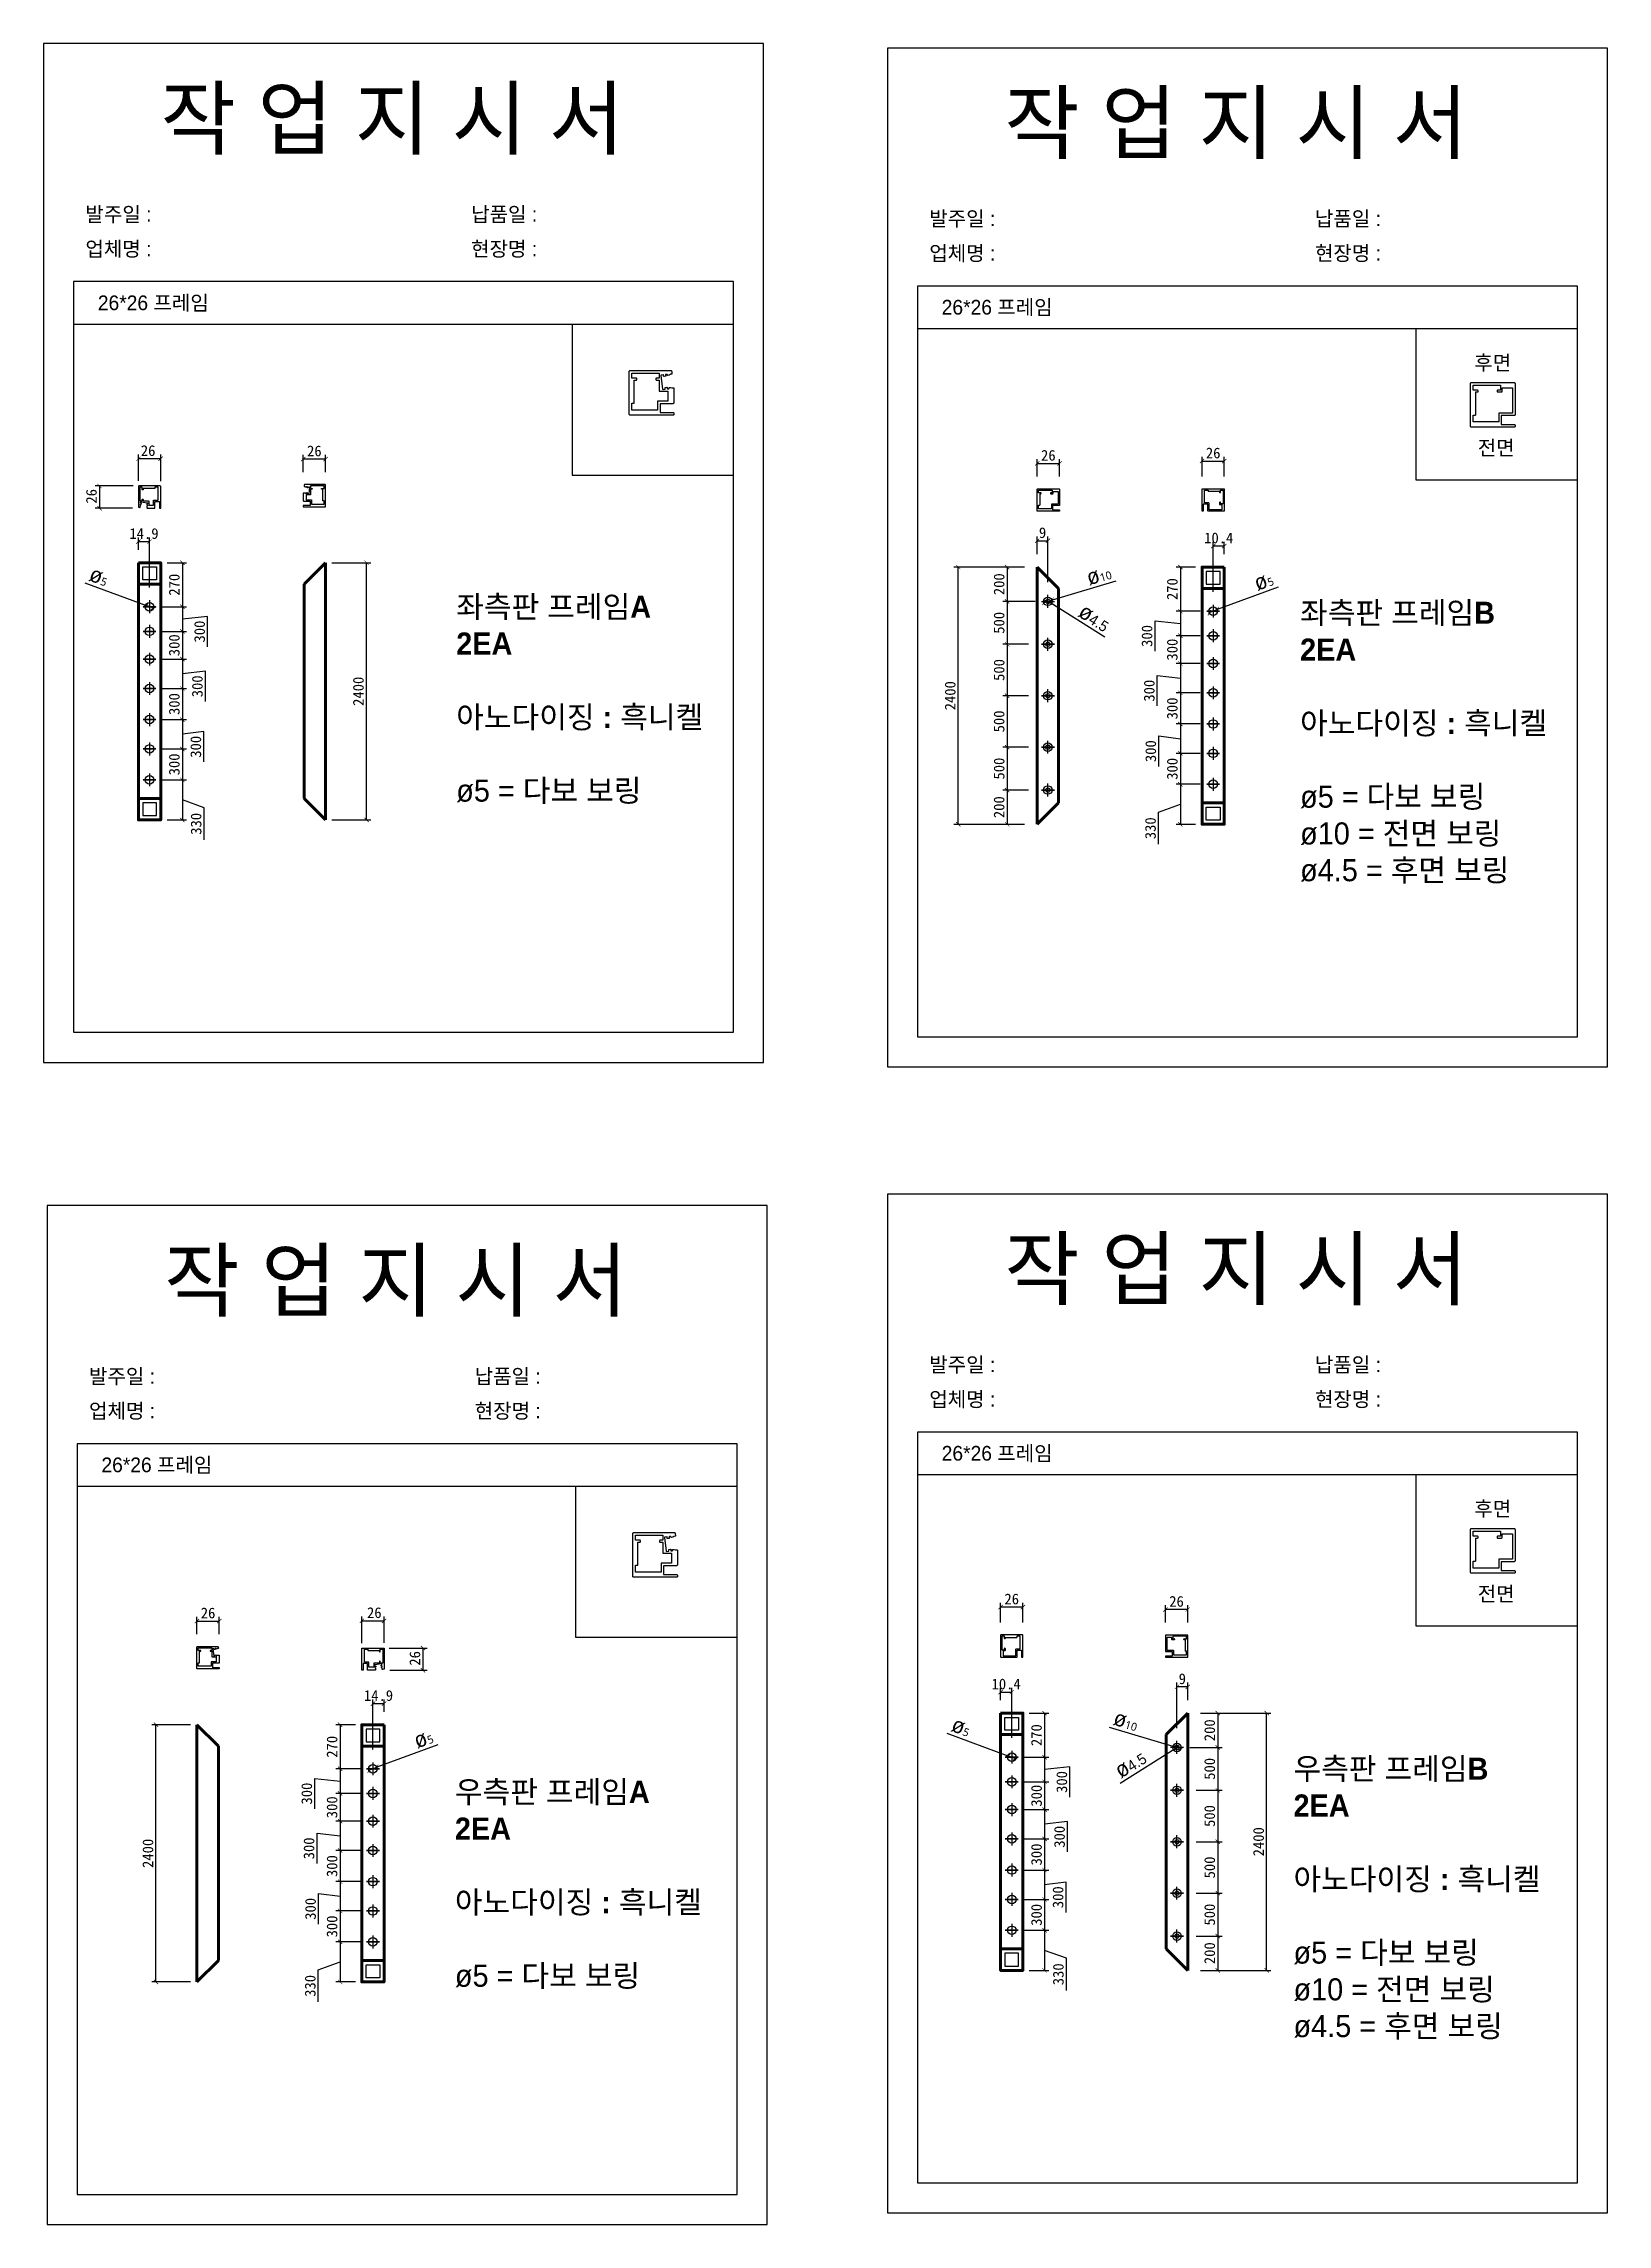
# Model space of a CAD drawing. Header units: millimetres. Extents: x -44117 to 256353, y -2095463 to 65325.
# Drawn here: x 59839 to 63488, y 21138 to 26224 of the extents above; entities that cross this region are included whole.
import ezdxf

# ---------------------------------------------------------------- set-up
doc = ezdxf.new("R2010")
doc.units = ezdxf.units.MM
doc.header["$LTSCALE"] = 10
doc.layers.add('Layer1', color=7, linetype='Continuous', lineweight=70)
doc.dimstyles.new('ISO-25', dxfattribs={"dimtxt": 2.5, "dimasz": 2.5, "dimexe": 1, "dimexo": 1, "dimtad": 1, "dimtxsty": 'Standard', "dimblk": 'ARCHTICK', "dimcen": 2.5, "dimadec": 0, "dimazin": 0, "dimtfac": 1, "dimtmove": 0, "dimatfit": 3, "dimfxl": 0, "dimarcsym": 0})

msp = doc.modelspace()

# ---------------------------------------------------------------- texts
at = {"attachment_point": 1}
for s, heights, insert, char_height in [('{\\fGulim|b0|i0|c129|p50;작 업 지 시 서}', [-155.84554], (60111.75645, 26119.94711), 140), ('{\\fGulim|b0|i0|c129|p50;작 업 지 시 서}', [-155.84554], (62080.93578, 26109.69921), 140), ('{\\fGulim|b0|i0|c129|p50;발주일 :}', [-38.18216], (59936.54709, 25843.22669), 34.3), ('{\\fGulim|b0|i0|c129|p50;납품일 :}', [-37.67976], (60836.52508, 25843.22669), 34.3), ('{\\fGulim|b0|i0|c129|p50;발주일 :}', [-38.18216], (61905.72642, 25832.97879), 34.3), ('{\\fGulim|b0|i0|c129|p50;납품일 :}', [-37.67976], (62805.7044, 25832.97879), 34.3), ('{\\fGulim|b0|i0|c129|p50;업체명 : }', [-38.2735], (59936.54709, 25762.57051), 34.3), ('{\\fGulim|b0|i0|c129|p50;현장명 : }', [-38.2735], (60836.52508, 25762.57051), 34.3), ('{\\fGulim|b0|i0|c129|p50;업체명 : }', [-38.2735], (61905.72642, 25752.32261), 34.3), ('{\\fGulim|b0|i0|c129|p50;현장명 : }', [-38.2735], (62805.7044, 25752.32261), 34.3), ('{\\fGulim|b0|i0|c129|p50;26*26 프레임}', [-38.22783], (59965.50968, 25636.70194), 34.3), ('{\\fGulim|b0|i0|c129|p50;26*26 프레임}', [-38.22783], (61934.68901, 25626.45403), 34.3), ('{\\fGulim|b0|i0|c129|p50;후면}', [-38.18216], (63177.42567, 25496.98374), 34.3), ('{\\fGulim|b0|i0|c129|p50;전면}', [-37.08602], (63185.61953, 25298.62404), 34.3), ('{\\fGulim|b1|i0|c129|p50;좌측판 프레임A\\P2EA\\P\\P아노다이징 : 흑니켈\\P\\P\\fGulim|b0|i0|c129|p50;ø5 = 다보 보링}', [-491.47221], (60801.86348, 24936.44557), 51.45), ('{\\fGulim|b1|i0|c129|p50;좌측판 프레임B\\P2EA\\P\\P아노다이징 : 흑니켈\\P\\P\\fGulim|b0|i0|c129|p50;ø5 = 다보 보링\\Pø10 = 전면 보링\\Pø4.5 = 후면 보링}', [-667.6308], (62771.04281, 24922.35825), 51.45), ('{\\fGulim|b0|i0|c129|p50;작 업 지 시 서}', [-155.84554], (62080.93578, 23436.75868), 140), ('{\\fGulim|b0|i0|c129|p50;작 업 지 시 서}', [-155.84554], (60120.20122, 23409.6929), 140), ('{\\fGulim|b0|i0|c129|p50;발주일 :}', [-38.18216], (61905.72642, 23160.03825), 34.3), ('{\\fGulim|b0|i0|c129|p50;납품일 :}', [-37.67976], (62805.7044, 23160.03825), 34.3), ('{\\fGulim|b0|i0|c129|p50;발주일 :}', [-38.18216], (59944.99186, 23132.97248), 34.3), ('{\\fGulim|b0|i0|c129|p50;납품일 :}', [-37.67976], (60844.96985, 23132.97248), 34.3), ('{\\fGulim|b0|i0|c129|p50;업체명 : }', [-38.2735], (59944.99186, 23052.3163), 34.3), ('{\\fGulim|b0|i0|c129|p50;현장명 : }', [-38.2735], (60844.96985, 23052.3163), 34.3), ('{\\fGulim|b0|i0|c129|p50;업체명 : }', [-38.2735], (61905.72642, 23079.38208), 34.3), ('{\\fGulim|b0|i0|c129|p50;현장명 : }', [-38.2735], (62805.7044, 23079.38208), 34.3), ('{\\fGulim|b0|i0|c129|p50;26*26 프레임}', [-38.22783], (61934.68901, 22953.5135), 34.3), ('{\\fGulim|b0|i0|c129|p50;26*26 프레임}', [-38.22783], (59973.95445, 22926.44772), 34.3), ('{\\fGulim|b0|i0|c129|p50;후면}', [-38.18216], (63177.42567, 22824.04321), 34.3), ('{\\fGulim|b0|i0|c129|p50;전면}', [-37.08602], (63185.61953, 22625.68351), 34.3), ('{\\fGulim|b1|i0|c129|p50;우측판 프레임B\\P2EA\\P\\P아노다이징 : 흑니켈\\P\\P\\fGulim|b0|i0|c129|p50;ø5 = 다보 보링\\Pø10 = 전면 보링\\Pø4.5 = 후면 보링}', [-667.6308], (62755.67597, 22226.38), 51.45), ('{\\fGulim|b1|i0|c129|p50;우측판 프레임A\\P2EA\\P\\P아노다이징 : 흑니켈\\P\\P\\fGulim|b0|i0|c129|p50;ø5 = 다보 보링}', [-491.47221], (60798.78312, 22172.43689), 51.45)]:
    msp.add_mtext_dynamic_manual_height_columns(s, width=3307.3198183, gutter_width=12.5, heights=heights, dxfattribs=dict(at, insert=insert, char_height=char_height))

# ---------------------------------------------------------------- blocks, each defined once
blk = doc.blocks.new('_ArchTick')
at = {"color": 0, "linetype": 'ByBlock', "const_width": 0.15}
blk.add_lwpolyline([(-0.5, -0.5), (0.5, 0.5)], dxfattribs=at)
blk = doc.blocks.new('*D1563')
at = {"color": 0, "lineweight": -2}
for p, q in [((62127.6, 25003.2), (61963.3, 25003.2)), ((61973.3, 24403.2), (61973.3, 25003.2)), ((62127.6, 24403.2), (61963.3, 24403.2))]:
    blk.add_line(p, q, dxfattribs=at)
at = {"layer": 'Defpoints', "color": 0}
for p in [(61973.3, 25003.2), (62157.6, 25003.2), (62157.6, 24403.2)]:
    blk.add_point(p, dxfattribs=at)
at = {"color": 0, "lineweight": -2, "xscale": 10, "yscale": 10, "zscale": 10}
for p, rotation in [((61973.3, 25003.2), 90), ((61973.3, 24403.2), 270)]:
    blk.add_blockref('_ArchTick', p, dxfattribs=dict(at, rotation=rotation))
at = {"color": 0, "insert": (61954.6, 24703.2), "char_height": 25, "attachment_point": 5, "rotation": 90}
blk.add_mtext('2400', dxfattribs=at)
blk = doc.blocks.new('*D1564')
at = {"color": 0, "lineweight": -2}
for p, q in [((62157.6, 25033.2), (62157.6, 25074.4)), ((62157.6, 25064.4), (62182.6, 25064.4)), ((62182.6, 24968.2), (62182.6, 25074.4))]:
    blk.add_line(p, q, dxfattribs=at)
at = {"layer": 'Defpoints', "color": 0}
for p in [(62182.6, 25064.4), (62157.6, 25003.2), (62182.6, 24938.2)]:
    blk.add_point(p, dxfattribs=at)
at = {"color": 0, "lineweight": -2, "xscale": 10, "yscale": 10, "zscale": 10, "rotation": 180}
blk.add_blockref('_ArchTick', (62157.6, 25064.4), dxfattribs=at)
at = {"color": 0, "lineweight": -2, "xscale": 10, "yscale": 10, "zscale": 10}
blk.add_blockref('_ArchTick', (62182.6, 25064.4), dxfattribs=at)
at = {"color": 0, "insert": (62170.1, 25083.2), "char_height": 25, "attachment_point": 5}
blk.add_mtext('9', dxfattribs=at)
blk = doc.blocks.new('*D1565')
at = {"color": 0, "lineweight": -2}
for p, q in [((62173, 24920.4), (62192.1, 24926.1)), ((62341.2, 24970.6), (62192.1, 24926.1)), ((62173, 24920.4), (62173, 24920.4))]:
    blk.add_line(p, q, dxfattribs=at)
at = {"layer": 'Defpoints', "color": 0}
for p in [(62192.1, 24926.1), (62173, 24920.4)]:
    blk.add_point(p, dxfattribs=at)
at = {"color": 0, "lineweight": -2, "xscale": 10, "yscale": 10, "zscale": 10}
for p, rotation in [((62173, 24920.4), 16.62238534219077), ((62192.1, 24926.1), 196.6223853421908)]:
    blk.add_blockref('_ArchTick', p, dxfattribs=dict(at, rotation=rotation))
at = {"color": 0, "insert": (62301.2, 24985.7), "char_height": 25, "attachment_point": 5, "rotation": 16.6224}
blk.add_mtext('{\\fGulim|b0|i0|c129|p50;\\H1.4583x;ø\\fMalgun Gothic|b0|i0|c129|p50;\\H0.51429x;10}', dxfattribs=at)
blk = doc.blocks.new('*D1566')
at = {"color": 0, "lineweight": -2}
for p, q in [((62178.3, 24925.9), (62178.3, 24925.9)), ((62178.3, 24925.9), (62186.8, 24920.6)), ((62315.3, 24839.5), (62186.8, 24920.6))]:
    blk.add_line(p, q, dxfattribs=at)
at = {"layer": 'Defpoints', "color": 0}
for p in [(62178.3, 24925.9), (62186.8, 24920.6)]:
    blk.add_point(p, dxfattribs=at)
at = {"color": 0, "lineweight": -2, "xscale": 10, "yscale": 10, "zscale": 10}
for p, rotation in [((62178.3, 24925.9), 327.7574302874337), ((62186.8, 24920.6), 147.7574302874337)]:
    blk.add_blockref('_ArchTick', p, dxfattribs=dict(at, rotation=rotation))
at = {"color": 0, "insert": (62291.5, 24885.2), "char_height": 25, "attachment_point": 5, "rotation": 327.7574}
blk.add_mtext('{\\fGulim|b0|i0|c129|p50;\\H1.4583x;ø\\H0.68573x;4.5}', dxfattribs=at)
blk = doc.blocks.new('*D1555')
at = {"color": 0, "lineweight": -2}
for p, q in [((62127.6, 25003.2), (62077.4, 25003.2)), ((62087.4, 25003.2), (62087.4, 24923.2)), ((62152.6, 24923.2), (62077.4, 24923.2))]:
    blk.add_line(p, q, dxfattribs=at)
at = {"layer": 'Defpoints', "color": 0}
for p in [(62157.6, 25003.2), (62087.4, 24923.2), (62182.6, 24923.2)]:
    blk.add_point(p, dxfattribs=at)
at = {"color": 0, "lineweight": -2, "xscale": 10, "yscale": 10, "zscale": 10}
for p, rotation in [((62087.4, 25003.2), 90), ((62087.4, 24923.2), 270)]:
    blk.add_blockref('_ArchTick', p, dxfattribs=dict(at, rotation=rotation))
at = {"color": 0, "insert": (62068.7, 24963.2), "char_height": 25, "attachment_point": 5, "rotation": 90}
blk.add_mtext('200', dxfattribs=at)
blk = doc.blocks.new('*D1567')
at = {"color": 0, "lineweight": -2}
for p, q in [((62152.6, 24923.2), (62077.4, 24923.2)), ((62087.4, 24923.2), (62087.4, 24823.2)), ((62137.6, 24823.2), (62077.4, 24823.2))]:
    blk.add_line(p, q, dxfattribs=at)
at = {"layer": 'Defpoints', "color": 0}
for p in [(62182.6, 24923.2), (62087.4, 24823.2), (62167.6, 24823.2)]:
    blk.add_point(p, dxfattribs=at)
at = {"color": 0, "lineweight": -2, "xscale": 10, "yscale": 10, "zscale": 10}
for p, rotation in [((62087.4, 24923.2), 90), ((62087.4, 24823.2), 270)]:
    blk.add_blockref('_ArchTick', p, dxfattribs=dict(at, rotation=rotation))
at = {"color": 0, "insert": (62068.7, 24873.2), "char_height": 25, "attachment_point": 5, "rotation": 90}
blk.add_mtext('500', dxfattribs=at)
blk = doc.blocks.new('*D1568')
at = {"color": 0, "lineweight": -2}
for p, q in [((62137.6, 24823.2), (62077.4, 24823.2)), ((62087.4, 24823.2), (62087.4, 24703.2)), ((62137.6, 24703.2), (62077.4, 24703.2))]:
    blk.add_line(p, q, dxfattribs=at)
at = {"layer": 'Defpoints', "color": 0}
for p in [(62167.6, 24823.2), (62087.4, 24703.2), (62167.6, 24703.2)]:
    blk.add_point(p, dxfattribs=at)
at = {"color": 0, "lineweight": -2, "xscale": 10, "yscale": 10, "zscale": 10}
for p, rotation in [((62087.4, 24823.2), 90), ((62087.4, 24703.2), 270)]:
    blk.add_blockref('_ArchTick', p, dxfattribs=dict(at, rotation=rotation))
at = {"color": 0, "insert": (62068.7, 24763.2), "char_height": 25, "attachment_point": 5, "rotation": 90}
blk.add_mtext('500', dxfattribs=at)
blk = doc.blocks.new('*D1569')
at = {"color": 0, "lineweight": -2}
for p, q in [((62137.6, 24703.2), (62077.4, 24703.2)), ((62087.4, 24703.2), (62087.4, 24583.2)), ((62137.6, 24583.2), (62077.4, 24583.2))]:
    blk.add_line(p, q, dxfattribs=at)
at = {"layer": 'Defpoints', "color": 0}
for p in [(62167.6, 24703.2), (62087.4, 24583.2), (62167.6, 24583.2)]:
    blk.add_point(p, dxfattribs=at)
at = {"color": 0, "lineweight": -2, "xscale": 10, "yscale": 10, "zscale": 10}
for p, rotation in [((62087.4, 24703.2), 90), ((62087.4, 24583.2), 270)]:
    blk.add_blockref('_ArchTick', p, dxfattribs=dict(at, rotation=rotation))
at = {"color": 0, "insert": (62068.7, 24643.2), "char_height": 25, "attachment_point": 5, "rotation": 90}
blk.add_mtext('500', dxfattribs=at)
blk = doc.blocks.new('*D1570')
at = {"color": 0, "lineweight": -2}
for p, q in [((62137.6, 24583.2), (62077.4, 24583.2)), ((62087.4, 24583.2), (62087.4, 24483.2)), ((62137.6, 24483.2), (62077.4, 24483.2))]:
    blk.add_line(p, q, dxfattribs=at)
at = {"layer": 'Defpoints', "color": 0}
for p in [(62167.6, 24583.2), (62087.4, 24483.2), (62167.6, 24483.2)]:
    blk.add_point(p, dxfattribs=at)
at = {"color": 0, "lineweight": -2, "xscale": 10, "yscale": 10, "zscale": 10}
for p, rotation in [((62087.4, 24583.2), 90), ((62087.4, 24483.2), 270)]:
    blk.add_blockref('_ArchTick', p, dxfattribs=dict(at, rotation=rotation))
at = {"color": 0, "insert": (62068.7, 24533.2), "char_height": 25, "attachment_point": 5, "rotation": 90}
blk.add_mtext('500', dxfattribs=at)
blk = doc.blocks.new('*D1571')
at = {"color": 0, "lineweight": -2}
for p, q in [((62137.6, 24483.2), (62077.4, 24483.2)), ((62087.4, 24483.2), (62087.4, 24403.2)), ((62127.6, 24403.2), (62077.4, 24403.2))]:
    blk.add_line(p, q, dxfattribs=at)
at = {"layer": 'Defpoints', "color": 0}
for p in [(62167.6, 24483.2), (62087.4, 24403.2), (62157.6, 24403.2)]:
    blk.add_point(p, dxfattribs=at)
at = {"color": 0, "lineweight": -2, "xscale": 10, "yscale": 10, "zscale": 10}
for p, rotation in [((62087.4, 24483.2), 90), ((62087.4, 24403.2), 270)]:
    blk.add_blockref('_ArchTick', p, dxfattribs=dict(at, rotation=rotation))
at = {"color": 0, "insert": (62068.7, 24443.2), "char_height": 25, "attachment_point": 5, "rotation": 90}
blk.add_mtext('200', dxfattribs=at)
blk = doc.blocks.new('*D1572')
at = {"color": 0, "lineweight": -2}
for p, q in [((62157.6, 25214.4), (62157.6, 25255)), ((62157.6, 25245), (62209.6, 25245)), ((62209.6, 25214.4), (62209.6, 25255))]:
    blk.add_line(p, q, dxfattribs=at)
at = {"layer": 'Defpoints', "color": 0}
for p in [(62209.6, 25245), (62157.6, 25184.4), (62209.6, 25184.4)]:
    blk.add_point(p, dxfattribs=at)
at = {"color": 0, "lineweight": -2, "xscale": 10, "yscale": 10, "zscale": 10, "rotation": 180}
blk.add_blockref('_ArchTick', (62157.6, 25245), dxfattribs=at)
at = {"color": 0, "lineweight": -2, "xscale": 10, "yscale": 10, "zscale": 10}
blk.add_blockref('_ArchTick', (62209.6, 25245), dxfattribs=at)
at = {"color": 0, "insert": (62183.6, 25263.7), "char_height": 25, "attachment_point": 5}
blk.add_mtext('26', dxfattribs=at)
blk = doc.blocks.new('*D1583')
at = {"color": 0, "lineweight": -2}
for p, q in [((62542.2, 25214.8), (62542.2, 25260.5)), ((62542.2, 25250.5), (62594.2, 25250.5)), ((62594.2, 25214.8), (62594.2, 25260.5))]:
    blk.add_line(p, q, dxfattribs=at)
at = {"layer": 'Defpoints', "color": 0}
for p in [(62594.2, 25250.5), (62542.2, 25184.8), (62594.2, 25184.8)]:
    blk.add_point(p, dxfattribs=at)
at = {"color": 0, "lineweight": -2, "xscale": 10, "yscale": 10, "zscale": 10, "rotation": 180}
blk.add_blockref('_ArchTick', (62542.2, 25250.5), dxfattribs=at)
at = {"color": 0, "lineweight": -2, "xscale": 10, "yscale": 10, "zscale": 10}
blk.add_blockref('_ArchTick', (62594.2, 25250.5), dxfattribs=at)
at = {"color": 0, "insert": (62568.2, 25269.2), "char_height": 25, "attachment_point": 5}
blk.add_mtext('26', dxfattribs=at)
blk = doc.blocks.new('*D1597')
at = {"color": 0, "lineweight": -2}
for p, q in [((60581.5, 22493.6), (60581.5, 22555.6)), ((60581.5, 22545.6), (60633.5, 22545.6)), ((60633.5, 22494.1), (60633.5, 22555.6))]:
    blk.add_line(p, q, dxfattribs=at)
at = {"layer": 'Defpoints', "color": 0}
for p in [(60633.5, 22545.6), (60581.5, 22478.6), (60633.5, 22479.1)]:
    blk.add_point(p, dxfattribs=at)
at = {"color": 0, "lineweight": -2, "xscale": 10, "yscale": 10, "zscale": 10, "rotation": 180}
blk.add_blockref('_ArchTick', (60581.5, 22545.6), dxfattribs=at)
at = {"color": 0, "lineweight": -2, "xscale": 10, "yscale": 10, "zscale": 10}
blk.add_blockref('_ArchTick', (60633.5, 22545.6), dxfattribs=at)
at = {"color": 0, "insert": (60610.7, 22564.4), "char_height": 25, "attachment_point": 5}
blk.add_mtext('26', dxfattribs=at)
blk = doc.blocks.new('*D1598')
at = {"color": 0, "lineweight": -2}
for p, q in [((60645.3, 22482.1), (60734.2, 22482.1)), ((60724.2, 22482.1), (60724.2, 22430.1)), ((60647, 22430.1), (60734.2, 22430.1))]:
    blk.add_line(p, q, dxfattribs=at)
at = {"layer": 'Defpoints', "color": 0}
for p in [(60630.3, 22482.1), (60632, 22430.1), (60724.2, 22430.1)]:
    blk.add_point(p, dxfattribs=at)
at = {"color": 0, "lineweight": -2, "xscale": 10, "yscale": 10, "zscale": 10}
for p, rotation in [((60724.2, 22482.1), 90), ((60724.2, 22430.1), 270)]:
    blk.add_blockref('_ArchTick', p, dxfattribs=dict(at, rotation=rotation))
at = {"color": 0, "insert": (60705.5, 22458), "char_height": 25, "attachment_point": 5, "rotation": 90}
blk.add_mtext('26', dxfattribs=at)
blk = doc.blocks.new('*D1599')
at = {"color": 0, "lineweight": -2}
for p, q in [((60196.8, 22514.4), (60196.8, 22554.9)), ((60196.8, 22544.9), (60248.8, 22544.9)), ((60248.8, 22514.4), (60248.8, 22554.9))]:
    blk.add_line(p, q, dxfattribs=at)
at = {"layer": 'Defpoints', "color": 0}
for p in [(60248.8, 22544.9), (60196.8, 22484.4), (60248.8, 22484.4)]:
    blk.add_point(p, dxfattribs=at)
at = {"color": 0, "lineweight": -2, "xscale": 10, "yscale": 10, "zscale": 10, "rotation": 180}
blk.add_blockref('_ArchTick', (60196.8, 22544.9), dxfattribs=at)
at = {"color": 0, "lineweight": -2, "xscale": 10, "yscale": 10, "zscale": 10}
blk.add_blockref('_ArchTick', (60248.8, 22544.9), dxfattribs=at)
at = {"color": 0, "insert": (60222.8, 22563.7), "char_height": 25, "attachment_point": 5}
blk.add_mtext('26', dxfattribs=at)
blk = doc.blocks.new('*D1600')
at = {"color": 0, "lineweight": -2}
for p, q in [((60758.7, 22256.5), (60616.8, 22203.9)), ((60598.1, 22196.9), (60616.8, 22203.9)), ((60598.1, 22196.9), (60598.1, 22196.9))]:
    blk.add_line(p, q, dxfattribs=at)
at = {"layer": 'Defpoints', "color": 0}
for p in [(60598.1, 22196.9), (60616.8, 22203.9)]:
    blk.add_point(p, dxfattribs=at)
at = {"color": 0, "lineweight": -2, "xscale": 10, "yscale": 10, "zscale": 10}
for p, rotation in [((60598.1, 22196.9), 20.35034544433013), ((60616.8, 22203.9), 200.3503454443301)]:
    blk.add_blockref('_ArchTick', p, dxfattribs=dict(at, rotation=rotation))
at = {"color": 0, "insert": (60724.9, 22271.7), "char_height": 25, "attachment_point": 5, "rotation": 20.3503}
blk.add_mtext('{\\fGulim|b0|i0|c129|p50;\\H1.4583x;ø\\fMalgun Gothic|b0|i0|c129|p50;\\H0.51429x;5}', dxfattribs=at)
blk = doc.blocks.new('*D1601')
at = {"color": 0, "lineweight": -2}
for p, q in [((60607.5, 22245.4), (60607.5, 22362.3)), ((60633.5, 22352.3), (60607.5, 22352.3)), ((60633.5, 22333.2), (60633.5, 22362.3))]:
    blk.add_line(p, q, dxfattribs=at)
at = {"layer": 'Defpoints', "color": 0}
for p in [(60607.5, 22352.3), (60633.5, 22303.2), (60607.5, 22215.4)]:
    blk.add_point(p, dxfattribs=at)
at = {"color": 0, "lineweight": -2, "xscale": 10, "yscale": 10, "zscale": 10, "rotation": 180}
blk.add_blockref('_ArchTick', (60607.5, 22352.3), dxfattribs=at)
at = {"color": 0, "lineweight": -2, "xscale": 10, "yscale": 10, "zscale": 10}
blk.add_blockref('_ArchTick', (60633.5, 22352.3), dxfattribs=at)
at = {"color": 0, "insert": (60620.5, 22371.1), "char_height": 25, "attachment_point": 5}
blk.add_mtext('14.9', dxfattribs=at)
blk = doc.blocks.new('*D1602')
at = {"color": 0, "lineweight": -2}
for p, q in [((60566.5, 22303.2), (60520.9, 22303.2)), ((60530.9, 22303.2), (60530.9, 22200.4)), ((60577.5, 22200.4), (60520.9, 22200.4))]:
    blk.add_line(p, q, dxfattribs=at)
at = {"layer": 'Defpoints', "color": 0}
for p in [(60581.5, 22303.2), (60530.9, 22200.4), (60592.5, 22200.4)]:
    blk.add_point(p, dxfattribs=at)
at = {"color": 0, "lineweight": -2, "xscale": 10, "yscale": 10, "zscale": 10}
for p, rotation in [((60530.9, 22303.2), 90), ((60530.9, 22200.4), 270)]:
    blk.add_blockref('_ArchTick', p, dxfattribs=dict(at, rotation=rotation))
at = {"color": 0, "insert": (60512.1, 22251.8), "char_height": 25, "attachment_point": 5, "rotation": 90}
blk.add_mtext('270', dxfattribs=at)
blk = doc.blocks.new('*D1603')
at = {"color": 0, "lineweight": -2}
for p, q in [((60471.8, 22107.2), (60471.8, 22178)), ((60471.8, 22178), (60530.9, 22171.8)), ((60577.5, 22200.4), (60520.9, 22200.4)), ((60530.9, 22200.4), (60530.9, 22143.1)), ((60577.5, 22143.1), (60520.9, 22143.1))]:
    blk.add_line(p, q, dxfattribs=at)
at = {"layer": 'Defpoints', "color": 0}
for p in [(60592.5, 22200.4), (60530.9, 22143.1), (60592.5, 22143.1)]:
    blk.add_point(p, dxfattribs=at)
at = {"color": 0, "lineweight": -2, "xscale": 10, "yscale": 10, "zscale": 10}
for p, rotation in [((60530.9, 22200.4), 90), ((60530.9, 22143.1), 270)]:
    blk.add_blockref('_ArchTick', p, dxfattribs=dict(at, rotation=rotation))
at = {"color": 0, "insert": (60453.1, 22142.6), "char_height": 25, "attachment_point": 5, "rotation": 90}
blk.add_mtext('300', dxfattribs=at)
blk = doc.blocks.new('*D1604')
at = {"color": 0, "lineweight": -2}
for p, q in [((60577.5, 22143.1), (60520.9, 22143.1)), ((60530.9, 22143.1), (60530.9, 22078.2)), ((60577.5, 22078.2), (60520.9, 22078.2))]:
    blk.add_line(p, q, dxfattribs=at)
at = {"layer": 'Defpoints', "color": 0}
for p in [(60592.5, 22143.1), (60530.9, 22078.2), (60592.5, 22078.2)]:
    blk.add_point(p, dxfattribs=at)
at = {"color": 0, "lineweight": -2, "xscale": 10, "yscale": 10, "zscale": 10}
for p, rotation in [((60530.9, 22143.1), 90), ((60530.9, 22078.2), 270)]:
    blk.add_blockref('_ArchTick', p, dxfattribs=dict(at, rotation=rotation))
at = {"color": 0, "insert": (60512.1, 22110.7), "char_height": 25, "attachment_point": 5, "rotation": 90}
blk.add_mtext('300', dxfattribs=at)
blk = doc.blocks.new('*D1605')
at = {"color": 0, "lineweight": -2}
for p, q in [((60577.5, 22078.2), (60520.9, 22078.2)), ((60530.9, 22078.2), (60530.9, 22009.8)), ((60477.1, 21979.4), (60477.1, 22050.3)), ((60477.1, 22050.3), (60530.9, 22044)), ((60577.5, 22009.8), (60520.9, 22009.8))]:
    blk.add_line(p, q, dxfattribs=at)
at = {"layer": 'Defpoints', "color": 0}
for p in [(60592.5, 22078.2), (60530.9, 22009.8), (60592.5, 22009.8)]:
    blk.add_point(p, dxfattribs=at)
at = {"color": 0, "lineweight": -2, "xscale": 10, "yscale": 10, "zscale": 10}
for p, rotation in [((60530.9, 22078.2), 90), ((60530.9, 22009.8), 270)]:
    blk.add_blockref('_ArchTick', p, dxfattribs=dict(at, rotation=rotation))
at = {"color": 0, "insert": (60458.3, 22014.8), "char_height": 25, "attachment_point": 5, "rotation": 90}
blk.add_mtext('300', dxfattribs=at)
blk = doc.blocks.new('*D1606')
at = {"color": 0, "lineweight": -2}
for p, q in [((60577.5, 22009.8), (60520.9, 22009.8)), ((60530.9, 22009.8), (60530.9, 21937.2)), ((60577.5, 21937.2), (60520.9, 21937.2))]:
    blk.add_line(p, q, dxfattribs=at)
at = {"layer": 'Defpoints', "color": 0}
for p in [(60592.5, 22009.8), (60530.9, 21937.2), (60592.5, 21937.2)]:
    blk.add_point(p, dxfattribs=at)
at = {"color": 0, "lineweight": -2, "xscale": 10, "yscale": 10, "zscale": 10}
for p, rotation in [((60530.9, 22009.8), 90), ((60530.9, 21937.2), 270)]:
    blk.add_blockref('_ArchTick', p, dxfattribs=dict(at, rotation=rotation))
at = {"color": 0, "insert": (60512.1, 21973.5), "char_height": 25, "attachment_point": 5, "rotation": 90}
blk.add_mtext('300', dxfattribs=at)
blk = doc.blocks.new('*D1607')
at = {"color": 0, "lineweight": -2}
for p, q in [((60577.5, 21937.2), (60520.9, 21937.2)), ((60530.9, 21937.2), (60530.9, 21868.8)), ((60480.6, 21838.4), (60480.6, 21909.3)), ((60480.6, 21909.3), (60530.9, 21903)), ((60577.5, 21868.8), (60520.9, 21868.8))]:
    blk.add_line(p, q, dxfattribs=at)
at = {"layer": 'Defpoints', "color": 0}
for p in [(60592.5, 21937.2), (60530.9, 21868.8), (60592.5, 21868.8)]:
    blk.add_point(p, dxfattribs=at)
at = {"color": 0, "lineweight": -2, "xscale": 10, "yscale": 10, "zscale": 10}
for p, rotation in [((60530.9, 21937.2), 90), ((60530.9, 21868.8), 270)]:
    blk.add_blockref('_ArchTick', p, dxfattribs=dict(at, rotation=rotation))
at = {"color": 0, "insert": (60461.9, 21873.8), "char_height": 25, "attachment_point": 5, "rotation": 90}
blk.add_mtext('300', dxfattribs=at)
blk = doc.blocks.new('*D1608')
at = {"color": 0, "lineweight": -2}
for p, q in [((60577.5, 21868.8), (60520.9, 21868.8)), ((60530.9, 21868.8), (60530.9, 21796.7)), ((60577.5, 21796.7), (60520.9, 21796.7))]:
    blk.add_line(p, q, dxfattribs=at)
at = {"layer": 'Defpoints', "color": 0}
for p in [(60592.5, 21868.8), (60530.9, 21796.7), (60592.5, 21796.7)]:
    blk.add_point(p, dxfattribs=at)
at = {"color": 0, "lineweight": -2, "xscale": 10, "yscale": 10, "zscale": 10}
for p, rotation in [((60530.9, 21868.8), 90), ((60530.9, 21796.7), 270)]:
    blk.add_blockref('_ArchTick', p, dxfattribs=dict(at, rotation=rotation))
at = {"color": 0, "insert": (60512.1, 21832.7), "char_height": 25, "attachment_point": 5, "rotation": 90}
blk.add_mtext('300', dxfattribs=at)
blk = doc.blocks.new('*D1609')
at = {"color": 0, "lineweight": -2}
for p, q in [((60577.5, 21796.7), (60520.9, 21796.7)), ((60530.9, 21796.7), (60530.9, 21703.2)), ((60479.9, 21731.6), (60530.9, 21750)), ((60479.9, 21656.6), (60479.9, 21731.6)), ((60566.5, 21703.2), (60520.9, 21703.2))]:
    blk.add_line(p, q, dxfattribs=at)
at = {"layer": 'Defpoints', "color": 0}
for p in [(60592.5, 21796.7), (60530.9, 21703.2), (60581.5, 21703.2)]:
    blk.add_point(p, dxfattribs=at)
at = {"color": 0, "lineweight": -2, "xscale": 10, "yscale": 10, "zscale": 10}
for p, rotation in [((60530.9, 21796.7), 90), ((60530.9, 21703.2), 270)]:
    blk.add_blockref('_ArchTick', p, dxfattribs=dict(at, rotation=rotation))
at = {"color": 0, "insert": (60461.2, 21694.1), "char_height": 25, "attachment_point": 5, "rotation": 90}
blk.add_mtext('330', dxfattribs=at)
blk = doc.blocks.new('*D1610')
at = {"color": 0, "lineweight": -2}
for p, q in [((60181.8, 22303.2), (60091.2, 22303.2)), ((60101.2, 21703.2), (60101.2, 22303.2)), ((60181.8, 21703.2), (60091.2, 21703.2))]:
    blk.add_line(p, q, dxfattribs=at)
at = {"layer": 'Defpoints', "color": 0}
for p in [(60101.2, 22303.2), (60196.8, 22303.2), (60196.8, 21703.2)]:
    blk.add_point(p, dxfattribs=at)
at = {"color": 0, "lineweight": -2, "xscale": 10, "yscale": 10, "zscale": 10}
for p, rotation in [((60101.2, 22303.2), 90), ((60101.2, 21703.2), 270)]:
    blk.add_blockref('_ArchTick', p, dxfattribs=dict(at, rotation=rotation))
at = {"color": 0, "insert": (60082.5, 22003.2), "char_height": 25, "attachment_point": 5, "rotation": 90}
blk.add_mtext('2400', dxfattribs=at)
blk = doc.blocks.new('*D1611')
at = {"color": 0, "lineweight": -2}
for p, q in [((60060.2, 25204.4), (60060.2, 25265.9)), ((60112.2, 25255.9), (60060.2, 25255.9)), ((60112.2, 25203.9), (60112.2, 25265.9))]:
    blk.add_line(p, q, dxfattribs=at)
at = {"layer": 'Defpoints', "color": 0}
for p in [(60060.2, 25255.9), (60060.2, 25189.4), (60112.2, 25188.9)]:
    blk.add_point(p, dxfattribs=at)
at = {"color": 0, "lineweight": -2, "xscale": 10, "yscale": 10, "zscale": 10, "rotation": 180}
blk.add_blockref('_ArchTick', (60060.2, 25255.9), dxfattribs=at)
at = {"color": 0, "lineweight": -2, "xscale": 10, "yscale": 10, "zscale": 10}
blk.add_blockref('_ArchTick', (60112.2, 25255.9), dxfattribs=at)
at = {"color": 0, "insert": (60082.9, 25274.7), "char_height": 25, "attachment_point": 5}
blk.add_mtext('26', dxfattribs=at)
blk = doc.blocks.new('*D1612')
at = {"color": 0, "lineweight": -2}
for p, q in [((60048.3, 25192.4), (59959.4, 25192.4)), ((59969.4, 25192.4), (59969.4, 25140.4)), ((60046.7, 25140.4), (59959.4, 25140.4))]:
    blk.add_line(p, q, dxfattribs=at)
at = {"layer": 'Defpoints', "color": 0}
for p in [(60063.3, 25192.4), (59969.4, 25140.4), (60061.7, 25140.4)]:
    blk.add_point(p, dxfattribs=at)
at = {"color": 0, "lineweight": -2, "xscale": 10, "yscale": 10, "zscale": 10}
for p, rotation in [((59969.4, 25192.4), 90), ((59969.4, 25140.4), 270)]:
    blk.add_blockref('_ArchTick', p, dxfattribs=dict(at, rotation=rotation))
at = {"color": 0, "insert": (59950.6, 25168.3), "char_height": 25, "attachment_point": 5, "rotation": 90}
blk.add_mtext('26', dxfattribs=at)
blk = doc.blocks.new('*D1613')
at = {"color": 0, "lineweight": -2}
for p, q in [((60444.8, 25224.7), (60444.8, 25265.2)), ((60496.8, 25255.2), (60444.8, 25255.2)), ((60496.8, 25224.7), (60496.8, 25265.2))]:
    blk.add_line(p, q, dxfattribs=at)
at = {"layer": 'Defpoints', "color": 0}
for p in [(60444.8, 25255.2), (60444.8, 25194.7), (60496.8, 25194.7)]:
    blk.add_point(p, dxfattribs=at)
at = {"color": 0, "lineweight": -2, "xscale": 10, "yscale": 10, "zscale": 10, "rotation": 180}
blk.add_blockref('_ArchTick', (60444.8, 25255.2), dxfattribs=at)
at = {"color": 0, "lineweight": -2, "xscale": 10, "yscale": 10, "zscale": 10}
blk.add_blockref('_ArchTick', (60496.8, 25255.2), dxfattribs=at)
at = {"color": 0, "insert": (60470.8, 25274), "char_height": 25, "attachment_point": 5}
blk.add_mtext('26', dxfattribs=at)
blk = doc.blocks.new('*D1620')
at = {"color": 0, "lineweight": -2}
for p, q in [((59934.9, 24966.8), (60076.8, 24914.1)), ((60095.5, 24907.2), (60076.8, 24914.1)), ((60095.5, 24907.2), (60095.5, 24907.2))]:
    blk.add_line(p, q, dxfattribs=at)
at = {"layer": 'Defpoints', "color": 0}
for p in [(60076.8, 24914.1), (60095.5, 24907.2)]:
    blk.add_point(p, dxfattribs=at)
at = {"color": 0, "lineweight": -2, "xscale": 10, "yscale": 10, "zscale": 10}
for p, rotation in [((60076.8, 24914.1), 339.6496545556818), ((60095.5, 24907.2), 159.6496545556818)]:
    blk.add_blockref('_ArchTick', p, dxfattribs=dict(at, rotation=rotation))
at = {"color": 0, "insert": (59968.7, 24981.9), "char_height": 25, "attachment_point": 5, "rotation": 339.6497}
blk.add_mtext('{\\fGulim|b0|i0|c129|p50;\\H1.4583x;ø\\fMalgun Gothic|b0|i0|c129|p50;\\H0.51429x;5}', dxfattribs=at)
blk = doc.blocks.new('*D1614')
at = {"color": 0, "lineweight": -2}
for p, q in [((60060.2, 25043.5), (60060.2, 25072.6)), ((60060.2, 25062.6), (60086.2, 25062.6)), ((60086.2, 24955.7), (60086.2, 25072.6))]:
    blk.add_line(p, q, dxfattribs=at)
at = {"layer": 'Defpoints', "color": 0}
for p in [(60086.2, 25062.6), (60060.2, 25013.5), (60086.2, 24925.7)]:
    blk.add_point(p, dxfattribs=at)
at = {"color": 0, "lineweight": -2, "xscale": 10, "yscale": 10, "zscale": 10, "rotation": 180}
blk.add_blockref('_ArchTick', (60060.2, 25062.6), dxfattribs=at)
at = {"color": 0, "lineweight": -2, "xscale": 10, "yscale": 10, "zscale": 10}
blk.add_blockref('_ArchTick', (60086.2, 25062.6), dxfattribs=at)
at = {"color": 0, "insert": (60073.2, 25081.3), "char_height": 25, "attachment_point": 5}
blk.add_mtext('14.9', dxfattribs=at)
blk = doc.blocks.new('*D1621')
at = {"color": 0, "lineweight": -2}
for p, q in [((60127.2, 25013.5), (60172.8, 25013.5)), ((60162.8, 25013.5), (60162.8, 24910.7)), ((60116.2, 24910.7), (60172.8, 24910.7))]:
    blk.add_line(p, q, dxfattribs=at)
at = {"layer": 'Defpoints', "color": 0}
for p in [(60112.2, 25013.5), (60101.2, 24910.7), (60162.8, 24910.7)]:
    blk.add_point(p, dxfattribs=at)
at = {"color": 0, "lineweight": -2, "xscale": 10, "yscale": 10, "zscale": 10}
for p, rotation in [((60162.8, 25013.5), 90), ((60162.8, 24910.7), 270)]:
    blk.add_blockref('_ArchTick', p, dxfattribs=dict(at, rotation=rotation))
at = {"color": 0, "insert": (60144, 24962.1), "char_height": 25, "attachment_point": 5, "rotation": 90}
blk.add_mtext('270', dxfattribs=at)
blk = doc.blocks.new('*D1622')
at = {"color": 0, "lineweight": -2}
for p, q in [((60116.2, 24910.7), (60172.8, 24910.7)), ((60162.8, 24910.7), (60162.8, 24853.3)), ((60221.8, 24888.3), (60162.8, 24882)), ((60221.8, 24817.4), (60221.8, 24888.3)), ((60116.2, 24853.3), (60172.8, 24853.3))]:
    blk.add_line(p, q, dxfattribs=at)
at = {"layer": 'Defpoints', "color": 0}
for p in [(60101.2, 24910.7), (60101.2, 24853.3), (60162.8, 24853.3)]:
    blk.add_point(p, dxfattribs=at)
at = {"color": 0, "lineweight": -2, "xscale": 10, "yscale": 10, "zscale": 10}
for p, rotation in [((60162.8, 24910.7), 90), ((60162.8, 24853.3), 270)]:
    blk.add_blockref('_ArchTick', p, dxfattribs=dict(at, rotation=rotation))
at = {"color": 0, "insert": (60203.1, 24852.8), "char_height": 25, "attachment_point": 5, "rotation": 90}
blk.add_mtext('300', dxfattribs=at)
blk = doc.blocks.new('*D1623')
at = {"color": 0, "lineweight": -2}
for p, q in [((60116.2, 24853.3), (60172.8, 24853.3)), ((60162.8, 24853.3), (60162.8, 24788.5)), ((60116.2, 24788.5), (60172.8, 24788.5))]:
    blk.add_line(p, q, dxfattribs=at)
at = {"layer": 'Defpoints', "color": 0}
for p in [(60101.2, 24853.3), (60101.2, 24788.5), (60162.8, 24788.5)]:
    blk.add_point(p, dxfattribs=at)
at = {"color": 0, "lineweight": -2, "xscale": 10, "yscale": 10, "zscale": 10}
for p, rotation in [((60162.8, 24853.3), 90), ((60162.8, 24788.5), 270)]:
    blk.add_blockref('_ArchTick', p, dxfattribs=dict(at, rotation=rotation))
at = {"color": 0, "insert": (60144, 24820.9), "char_height": 25, "attachment_point": 5, "rotation": 90}
blk.add_mtext('300', dxfattribs=at)
blk = doc.blocks.new('*D1615')
at = {"color": 0, "lineweight": -2}
for p, q in [((60116.2, 24788.5), (60172.8, 24788.5)), ((60162.8, 24788.5), (60162.8, 24720)), ((60116.2, 24720), (60172.8, 24720)), ((60216.5, 24760.5), (60162.8, 24754.3)), ((60216.5, 24689.7), (60216.5, 24760.5))]:
    blk.add_line(p, q, dxfattribs=at)
at = {"layer": 'Defpoints', "color": 0}
for p in [(60101.2, 24788.5), (60101.2, 24720), (60162.8, 24720)]:
    blk.add_point(p, dxfattribs=at)
at = {"color": 0, "lineweight": -2, "xscale": 10, "yscale": 10, "zscale": 10}
for p, rotation in [((60162.8, 24788.5), 90), ((60162.8, 24720), 270)]:
    blk.add_blockref('_ArchTick', p, dxfattribs=dict(at, rotation=rotation))
at = {"color": 0, "insert": (60197.8, 24725.1), "char_height": 25, "attachment_point": 5, "rotation": 90}
blk.add_mtext('300', dxfattribs=at)
blk = doc.blocks.new('*D1616')
at = {"color": 0, "lineweight": -2}
for p, q in [((60116.2, 24720), (60172.8, 24720)), ((60162.8, 24720), (60162.8, 24647.5)), ((60116.2, 24647.5), (60172.8, 24647.5))]:
    blk.add_line(p, q, dxfattribs=at)
at = {"layer": 'Defpoints', "color": 0}
for p in [(60101.2, 24720), (60101.2, 24647.5), (60162.8, 24647.5)]:
    blk.add_point(p, dxfattribs=at)
at = {"color": 0, "lineweight": -2, "xscale": 10, "yscale": 10, "zscale": 10}
for p, rotation in [((60162.8, 24720), 90), ((60162.8, 24647.5), 270)]:
    blk.add_blockref('_ArchTick', p, dxfattribs=dict(at, rotation=rotation))
at = {"color": 0, "insert": (60144, 24683.8), "char_height": 25, "attachment_point": 5, "rotation": 90}
blk.add_mtext('300', dxfattribs=at)
blk = doc.blocks.new('*D1617')
at = {"color": 0, "lineweight": -2}
for p, q in [((60116.2, 24647.5), (60172.8, 24647.5)), ((60162.8, 24647.5), (60162.8, 24579)), ((60213, 24619.5), (60162.8, 24613.3)), ((60213, 24548.7), (60213, 24619.5)), ((60116.2, 24579), (60172.8, 24579))]:
    blk.add_line(p, q, dxfattribs=at)
at = {"layer": 'Defpoints', "color": 0}
for p in [(60101.2, 24647.5), (60101.2, 24579), (60162.8, 24579)]:
    blk.add_point(p, dxfattribs=at)
at = {"color": 0, "lineweight": -2, "xscale": 10, "yscale": 10, "zscale": 10}
for p, rotation in [((60162.8, 24647.5), 90), ((60162.8, 24579), 270)]:
    blk.add_blockref('_ArchTick', p, dxfattribs=dict(at, rotation=rotation))
at = {"color": 0, "insert": (60194.2, 24584.1), "char_height": 25, "attachment_point": 5, "rotation": 90}
blk.add_mtext('300', dxfattribs=at)
blk = doc.blocks.new('*D1618')
at = {"color": 0, "lineweight": -2}
for p, q in [((60116.2, 24579), (60172.8, 24579)), ((60162.8, 24579), (60162.8, 24506.9)), ((60116.2, 24506.9), (60172.8, 24506.9))]:
    blk.add_line(p, q, dxfattribs=at)
at = {"layer": 'Defpoints', "color": 0}
for p in [(60101.2, 24579), (60101.2, 24506.9), (60162.8, 24506.9)]:
    blk.add_point(p, dxfattribs=at)
at = {"color": 0, "lineweight": -2, "xscale": 10, "yscale": 10, "zscale": 10}
for p, rotation in [((60162.8, 24579), 90), ((60162.8, 24506.9), 270)]:
    blk.add_blockref('_ArchTick', p, dxfattribs=dict(at, rotation=rotation))
at = {"color": 0, "insert": (60144, 24543), "char_height": 25, "attachment_point": 5, "rotation": 90}
blk.add_mtext('300', dxfattribs=at)
blk = doc.blocks.new('*D1619')
at = {"color": 0, "lineweight": -2}
for p, q in [((60116.2, 24506.9), (60172.8, 24506.9)), ((60162.8, 24506.9), (60162.8, 24413.5)), ((60213.7, 24441.9), (60162.8, 24460.2)), ((60213.7, 24366.9), (60213.7, 24441.9)), ((60127.2, 24413.5), (60172.8, 24413.5))]:
    blk.add_line(p, q, dxfattribs=at)
at = {"layer": 'Defpoints', "color": 0}
for p in [(60101.2, 24506.9), (60112.2, 24413.5), (60162.8, 24413.5)]:
    blk.add_point(p, dxfattribs=at)
at = {"color": 0, "lineweight": -2, "xscale": 10, "yscale": 10, "zscale": 10}
for p, rotation in [((60162.8, 24506.9), 90), ((60162.8, 24413.5), 270)]:
    blk.add_blockref('_ArchTick', p, dxfattribs=dict(at, rotation=rotation))
at = {"color": 0, "insert": (60194.9, 24404.4), "char_height": 25, "attachment_point": 5, "rotation": 90}
blk.add_mtext('330', dxfattribs=at)
blk = doc.blocks.new('*D1624')
at = {"color": 0, "lineweight": -2}
for p, q in [((60511.8, 25013.5), (60602.4, 25013.5)), ((60592.4, 24413.5), (60592.4, 25013.5)), ((60511.8, 24413.5), (60602.4, 24413.5))]:
    blk.add_line(p, q, dxfattribs=at)
at = {"layer": 'Defpoints', "color": 0}
for p in [(60496.8, 25013.5), (60592.4, 25013.5), (60496.8, 24413.5)]:
    blk.add_point(p, dxfattribs=at)
at = {"color": 0, "lineweight": -2, "xscale": 10, "yscale": 10, "zscale": 10}
for p, rotation in [((60592.4, 25013.5), 90), ((60592.4, 24413.5), 270)]:
    blk.add_blockref('_ArchTick', p, dxfattribs=dict(at, rotation=rotation))
at = {"color": 0, "insert": (60573.6, 24713.5), "char_height": 25, "attachment_point": 5, "rotation": 90}
blk.add_mtext('2400', dxfattribs=at)
blk = doc.blocks.new('*D1631')
at = {"color": 0, "lineweight": -2}
for p, q in [((62719.5, 24956.5), (62577.6, 24903.9)), ((62558.8, 24896.9), (62577.6, 24903.9)), ((62558.8, 24896.9), (62558.8, 24896.9))]:
    blk.add_line(p, q, dxfattribs=at)
at = {"layer": 'Defpoints', "color": 0}
for p in [(62558.8, 24896.9), (62577.6, 24903.9)]:
    blk.add_point(p, dxfattribs=at)
at = {"color": 0, "lineweight": -2, "xscale": 10, "yscale": 10, "zscale": 10}
for p, rotation in [((62558.8, 24896.9), 20.35034544430838), ((62577.6, 24903.9), 200.3503454443084)]:
    blk.add_blockref('_ArchTick', p, dxfattribs=dict(at, rotation=rotation))
at = {"color": 0, "insert": (62685.6, 24971.7), "char_height": 25, "attachment_point": 5, "rotation": 20.3503}
blk.add_mtext('{\\fGulim|b0|i0|c129|p50;\\H1.4583x;ø\\fMalgun Gothic|b0|i0|c129|p50;\\H0.51429x;5}', dxfattribs=at)
blk = doc.blocks.new('*D1625')
at = {"color": 0, "lineweight": -2}
for p, q in [((62568.2, 24945.4), (62568.2, 25062.3)), ((62594.2, 25052.3), (62568.2, 25052.3)), ((62594.2, 25033.2), (62594.2, 25062.3))]:
    blk.add_line(p, q, dxfattribs=at)
at = {"layer": 'Defpoints', "color": 0}
for p in [(62568.2, 25052.3), (62594.2, 25003.2), (62568.2, 24915.4)]:
    blk.add_point(p, dxfattribs=at)
at = {"color": 0, "lineweight": -2, "xscale": 10, "yscale": 10, "zscale": 10, "rotation": 180}
blk.add_blockref('_ArchTick', (62568.2, 25052.3), dxfattribs=at)
at = {"color": 0, "lineweight": -2, "xscale": 10, "yscale": 10, "zscale": 10}
blk.add_blockref('_ArchTick', (62594.2, 25052.3), dxfattribs=at)
at = {"color": 0, "insert": (62581.2, 25071.1), "char_height": 25, "attachment_point": 5}
blk.add_mtext('10.4', dxfattribs=at)
blk = doc.blocks.new('*D1632')
at = {"color": 0, "lineweight": -2}
for p, q in [((62527.2, 25003.2), (62481.6, 25003.2)), ((62491.6, 25003.2), (62491.6, 24900.4)), ((62538.2, 24900.4), (62481.6, 24900.4))]:
    blk.add_line(p, q, dxfattribs=at)
at = {"layer": 'Defpoints', "color": 0}
for p in [(62542.2, 25003.2), (62491.6, 24900.4), (62553.2, 24900.4)]:
    blk.add_point(p, dxfattribs=at)
at = {"color": 0, "lineweight": -2, "xscale": 10, "yscale": 10, "zscale": 10}
for p, rotation in [((62491.6, 25003.2), 90), ((62491.6, 24900.4), 270)]:
    blk.add_blockref('_ArchTick', p, dxfattribs=dict(at, rotation=rotation))
at = {"color": 0, "insert": (62472.8, 24951.8), "char_height": 25, "attachment_point": 5, "rotation": 90}
blk.add_mtext('270', dxfattribs=at)
blk = doc.blocks.new('*D1633')
at = {"color": 0, "lineweight": -2}
for p, q in [((62432.5, 24807.2), (62432.5, 24878)), ((62432.5, 24878), (62491.6, 24871.8)), ((62538.2, 24900.4), (62481.6, 24900.4)), ((62491.6, 24900.4), (62491.6, 24843.1)), ((62538.2, 24843.1), (62481.6, 24843.1))]:
    blk.add_line(p, q, dxfattribs=at)
at = {"layer": 'Defpoints', "color": 0}
for p in [(62553.2, 24900.4), (62491.6, 24843.1), (62553.2, 24843.1)]:
    blk.add_point(p, dxfattribs=at)
at = {"color": 0, "lineweight": -2, "xscale": 10, "yscale": 10, "zscale": 10}
for p, rotation in [((62491.6, 24900.4), 90), ((62491.6, 24843.1), 270)]:
    blk.add_blockref('_ArchTick', p, dxfattribs=dict(at, rotation=rotation))
at = {"color": 0, "insert": (62413.8, 24842.6), "char_height": 25, "attachment_point": 5, "rotation": 90}
blk.add_mtext('300', dxfattribs=at)
blk = doc.blocks.new('*D1634')
at = {"color": 0, "lineweight": -2}
for p, q in [((62538.2, 24843.1), (62481.6, 24843.1)), ((62491.6, 24843.1), (62491.6, 24778.2)), ((62538.2, 24778.2), (62481.6, 24778.2))]:
    blk.add_line(p, q, dxfattribs=at)
at = {"layer": 'Defpoints', "color": 0}
for p in [(62553.2, 24843.1), (62491.6, 24778.2), (62553.2, 24778.2)]:
    blk.add_point(p, dxfattribs=at)
at = {"color": 0, "lineweight": -2, "xscale": 10, "yscale": 10, "zscale": 10}
for p, rotation in [((62491.6, 24843.1), 90), ((62491.6, 24778.2), 270)]:
    blk.add_blockref('_ArchTick', p, dxfattribs=dict(at, rotation=rotation))
at = {"color": 0, "insert": (62472.8, 24810.7), "char_height": 25, "attachment_point": 5, "rotation": 90}
blk.add_mtext('300', dxfattribs=at)
blk = doc.blocks.new('*D1626')
at = {"color": 0, "lineweight": -2}
for p, q in [((62538.2, 24778.2), (62481.6, 24778.2)), ((62491.6, 24778.2), (62491.6, 24709.8)), ((62437.8, 24679.4), (62437.8, 24750.3)), ((62437.8, 24750.3), (62491.6, 24744)), ((62538.2, 24709.8), (62481.6, 24709.8))]:
    blk.add_line(p, q, dxfattribs=at)
at = {"layer": 'Defpoints', "color": 0}
for p in [(62553.2, 24778.2), (62491.6, 24709.8), (62553.2, 24709.8)]:
    blk.add_point(p, dxfattribs=at)
at = {"color": 0, "lineweight": -2, "xscale": 10, "yscale": 10, "zscale": 10}
for p, rotation in [((62491.6, 24778.2), 90), ((62491.6, 24709.8), 270)]:
    blk.add_blockref('_ArchTick', p, dxfattribs=dict(at, rotation=rotation))
at = {"color": 0, "insert": (62419.1, 24714.9), "char_height": 25, "attachment_point": 5, "rotation": 90}
blk.add_mtext('300', dxfattribs=at)
blk = doc.blocks.new('*D1627')
at = {"color": 0, "lineweight": -2}
for p, q in [((62538.2, 24709.8), (62481.6, 24709.8)), ((62491.6, 24709.8), (62491.6, 24637.3)), ((62538.2, 24637.3), (62481.6, 24637.3))]:
    blk.add_line(p, q, dxfattribs=at)
at = {"layer": 'Defpoints', "color": 0}
for p in [(62553.2, 24709.8), (62491.6, 24637.3), (62553.2, 24637.3)]:
    blk.add_point(p, dxfattribs=at)
at = {"color": 0, "lineweight": -2, "xscale": 10, "yscale": 10, "zscale": 10}
for p, rotation in [((62491.6, 24709.8), 90), ((62491.6, 24637.3), 270)]:
    blk.add_blockref('_ArchTick', p, dxfattribs=dict(at, rotation=rotation))
at = {"color": 0, "insert": (62472.8, 24673.5), "char_height": 25, "attachment_point": 5, "rotation": 90}
blk.add_mtext('300', dxfattribs=at)
blk = doc.blocks.new('*D1628')
at = {"color": 0, "lineweight": -2}
for p, q in [((62538.2, 24637.3), (62481.6, 24637.3)), ((62491.6, 24637.3), (62491.6, 24568.8)), ((62441.4, 24538.4), (62441.4, 24609.3)), ((62441.4, 24609.3), (62491.6, 24603)), ((62538.2, 24568.8), (62481.6, 24568.8))]:
    blk.add_line(p, q, dxfattribs=at)
at = {"layer": 'Defpoints', "color": 0}
for p in [(62553.2, 24637.3), (62491.6, 24568.8), (62553.2, 24568.8)]:
    blk.add_point(p, dxfattribs=at)
at = {"color": 0, "lineweight": -2, "xscale": 10, "yscale": 10, "zscale": 10}
for p, rotation in [((62491.6, 24637.3), 90), ((62491.6, 24568.8), 270)]:
    blk.add_blockref('_ArchTick', p, dxfattribs=dict(at, rotation=rotation))
at = {"color": 0, "insert": (62422.6, 24573.9), "char_height": 25, "attachment_point": 5, "rotation": 90}
blk.add_mtext('300', dxfattribs=at)
blk = doc.blocks.new('*D1629')
at = {"color": 0, "lineweight": -2}
for p, q in [((62538.2, 24568.8), (62481.6, 24568.8)), ((62491.6, 24568.8), (62491.6, 24496.7)), ((62538.2, 24496.7), (62481.6, 24496.7))]:
    blk.add_line(p, q, dxfattribs=at)
at = {"layer": 'Defpoints', "color": 0}
for p in [(62553.2, 24568.8), (62491.6, 24496.7), (62553.2, 24496.7)]:
    blk.add_point(p, dxfattribs=at)
at = {"color": 0, "lineweight": -2, "xscale": 10, "yscale": 10, "zscale": 10}
for p, rotation in [((62491.6, 24568.8), 90), ((62491.6, 24496.7), 270)]:
    blk.add_blockref('_ArchTick', p, dxfattribs=dict(at, rotation=rotation))
at = {"color": 0, "insert": (62472.8, 24532.7), "char_height": 25, "attachment_point": 5, "rotation": 90}
blk.add_mtext('300', dxfattribs=at)
blk = doc.blocks.new('*D1630')
at = {"color": 0, "lineweight": -2}
for p, q in [((62538.2, 24496.7), (62481.6, 24496.7)), ((62491.6, 24496.7), (62491.6, 24403.2)), ((62440.7, 24431.6), (62491.6, 24450)), ((62440.7, 24356.6), (62440.7, 24431.6)), ((62527.2, 24403.2), (62481.6, 24403.2))]:
    blk.add_line(p, q, dxfattribs=at)
at = {"layer": 'Defpoints', "color": 0}
for p in [(62553.2, 24496.7), (62491.6, 24403.2), (62542.2, 24403.2)]:
    blk.add_point(p, dxfattribs=at)
at = {"color": 0, "lineweight": -2, "xscale": 10, "yscale": 10, "zscale": 10}
for p, rotation in [((62491.6, 24496.7), 90), ((62491.6, 24403.2), 270)]:
    blk.add_blockref('_ArchTick', p, dxfattribs=dict(at, rotation=rotation))
at = {"color": 0, "insert": (62421.9, 24394.1), "char_height": 25, "attachment_point": 5, "rotation": 90}
blk.add_mtext('330', dxfattribs=at)
blk = doc.blocks.new('*D1637')
at = {"color": 0, "lineweight": -2}
for p, q in [((62538.7, 22330.3), (62703, 22330.3)), ((62693, 21730.3), (62693, 22330.3)), ((62538.7, 21730.3), (62703, 21730.3))]:
    blk.add_line(p, q, dxfattribs=at)
at = {"layer": 'Defpoints', "color": 0}
for p in [(62508.7, 22330.3), (62693, 22330.3), (62508.7, 21730.3)]:
    blk.add_point(p, dxfattribs=at)
at = {"color": 0, "lineweight": -2, "xscale": 10, "yscale": 10, "zscale": 10}
for p, rotation in [((62693, 22330.3), 90), ((62693, 21730.3), 270)]:
    blk.add_blockref('_ArchTick', p, dxfattribs=dict(at, rotation=rotation))
at = {"color": 0, "insert": (62674.2, 22030.3), "char_height": 25, "attachment_point": 5, "rotation": 90}
blk.add_mtext('2400', dxfattribs=at)
blk = doc.blocks.new('*D1638')
at = {"color": 0, "lineweight": -2}
for p, q in [((62483.7, 22295.3), (62483.7, 22401.5)), ((62508.7, 22391.5), (62483.7, 22391.5)), ((62508.7, 22360.3), (62508.7, 22401.5))]:
    blk.add_line(p, q, dxfattribs=at)
at = {"layer": 'Defpoints', "color": 0}
for p in [(62483.7, 22391.5), (62508.7, 22330.3), (62483.7, 22265.3)]:
    blk.add_point(p, dxfattribs=at)
at = {"color": 0, "lineweight": -2, "xscale": 10, "yscale": 10, "zscale": 10, "rotation": 180}
blk.add_blockref('_ArchTick', (62483.7, 22391.5), dxfattribs=at)
at = {"color": 0, "lineweight": -2, "xscale": 10, "yscale": 10, "zscale": 10}
blk.add_blockref('_ArchTick', (62508.7, 22391.5), dxfattribs=at)
at = {"color": 0, "insert": (62496.2, 22410.2), "char_height": 25, "attachment_point": 5}
blk.add_mtext('9', dxfattribs=at)
blk = doc.blocks.new('*D1639')
at = {"color": 0, "lineweight": -2}
for p, q in [((62325.1, 22297.7), (62474.2, 22253.2)), ((62493.3, 22247.4), (62474.2, 22253.2)), ((62493.3, 22247.4), (62493.3, 22247.4))]:
    blk.add_line(p, q, dxfattribs=at)
at = {"layer": 'Defpoints', "color": 0}
for p in [(62474.2, 22253.2), (62493.3, 22247.4)]:
    blk.add_point(p, dxfattribs=at)
at = {"color": 0, "lineweight": -2, "xscale": 10, "yscale": 10, "zscale": 10}
for p, rotation in [((62474.2, 22253.2), 343.3776146577973), ((62493.3, 22247.4), 163.3776146577973)]:
    blk.add_blockref('_ArchTick', p, dxfattribs=dict(at, rotation=rotation))
at = {"color": 0, "insert": (62365.1, 22312.8), "char_height": 25, "attachment_point": 5, "rotation": 343.3776}
blk.add_mtext('{\\fGulim|b0|i0|c129|p50;\\H1.4583x;ø\\fMalgun Gothic|b0|i0|c129|p50;\\H0.51429x;10}', dxfattribs=at)
blk = doc.blocks.new('*D1640')
at = {"color": 0, "lineweight": -2}
for p, q in [((62351, 22166.6), (62479.5, 22247.6)), ((62488, 22253), (62479.5, 22247.6)), ((62488, 22253), (62488, 22253))]:
    blk.add_line(p, q, dxfattribs=at)
at = {"layer": 'Defpoints', "color": 0}
for p in [(62479.5, 22247.6), (62488, 22253)]:
    blk.add_point(p, dxfattribs=at)
at = {"color": 0, "lineweight": -2, "xscale": 10, "yscale": 10, "zscale": 10}
for p, rotation in [((62479.5, 22247.6), 32.24256971245133), ((62488, 22253), 212.2425697124513)]:
    blk.add_blockref('_ArchTick', p, dxfattribs=dict(at, rotation=rotation))
at = {"color": 0, "insert": (62374.8, 22212.3), "char_height": 25, "attachment_point": 5, "rotation": 32.2426}
blk.add_mtext('{\\fGulim|b0|i0|c129|p50;\\H1.4583x;ø\\H0.68573x;4.5}', dxfattribs=at)
blk = doc.blocks.new('*D1635')
at = {"color": 0, "lineweight": -2}
for p, q in [((62538.7, 22330.3), (62588.9, 22330.3)), ((62578.9, 22330.3), (62578.9, 22250.3)), ((62513.7, 22250.3), (62588.9, 22250.3))]:
    blk.add_line(p, q, dxfattribs=at)
at = {"layer": 'Defpoints', "color": 0}
for p in [(62508.7, 22330.3), (62483.7, 22250.3), (62578.9, 22250.3)]:
    blk.add_point(p, dxfattribs=at)
at = {"color": 0, "lineweight": -2, "xscale": 10, "yscale": 10, "zscale": 10}
for p, rotation in [((62578.9, 22330.3), 90), ((62578.9, 22250.3), 270)]:
    blk.add_blockref('_ArchTick', p, dxfattribs=dict(at, rotation=rotation))
at = {"color": 0, "insert": (62560.1, 22290.3), "char_height": 25, "attachment_point": 5, "rotation": 90}
blk.add_mtext('200', dxfattribs=at)
blk = doc.blocks.new('*D1641')
at = {"color": 0, "lineweight": -2}
for p, q in [((62513.7, 22250.3), (62588.9, 22250.3)), ((62578.9, 22250.3), (62578.9, 22150.3)), ((62528.7, 22150.3), (62588.9, 22150.3))]:
    blk.add_line(p, q, dxfattribs=at)
at = {"layer": 'Defpoints', "color": 0}
for p in [(62483.7, 22250.3), (62498.7, 22150.3), (62578.9, 22150.3)]:
    blk.add_point(p, dxfattribs=at)
at = {"color": 0, "lineweight": -2, "xscale": 10, "yscale": 10, "zscale": 10}
for p, rotation in [((62578.9, 22250.3), 90), ((62578.9, 22150.3), 270)]:
    blk.add_blockref('_ArchTick', p, dxfattribs=dict(at, rotation=rotation))
at = {"color": 0, "insert": (62560.1, 22200.3), "char_height": 25, "attachment_point": 5, "rotation": 90}
blk.add_mtext('500', dxfattribs=at)
blk = doc.blocks.new('*D1642')
at = {"color": 0, "lineweight": -2}
for p, q in [((62528.7, 22150.3), (62588.9, 22150.3)), ((62578.9, 22150.3), (62578.9, 22030.3)), ((62528.7, 22030.3), (62588.9, 22030.3))]:
    blk.add_line(p, q, dxfattribs=at)
at = {"layer": 'Defpoints', "color": 0}
for p in [(62498.7, 22150.3), (62498.7, 22030.3), (62578.9, 22030.3)]:
    blk.add_point(p, dxfattribs=at)
at = {"color": 0, "lineweight": -2, "xscale": 10, "yscale": 10, "zscale": 10}
for p, rotation in [((62578.9, 22150.3), 90), ((62578.9, 22030.3), 270)]:
    blk.add_blockref('_ArchTick', p, dxfattribs=dict(at, rotation=rotation))
at = {"color": 0, "insert": (62560.1, 22090.3), "char_height": 25, "attachment_point": 5, "rotation": 90}
blk.add_mtext('500', dxfattribs=at)
blk = doc.blocks.new('*D1643')
at = {"color": 0, "lineweight": -2}
for p, q in [((62528.7, 22030.3), (62588.9, 22030.3)), ((62578.9, 22030.3), (62578.9, 21910.3)), ((62528.7, 21910.3), (62588.9, 21910.3))]:
    blk.add_line(p, q, dxfattribs=at)
at = {"layer": 'Defpoints', "color": 0}
for p in [(62498.7, 22030.3), (62498.7, 21910.3), (62578.9, 21910.3)]:
    blk.add_point(p, dxfattribs=at)
at = {"color": 0, "lineweight": -2, "xscale": 10, "yscale": 10, "zscale": 10}
for p, rotation in [((62578.9, 22030.3), 90), ((62578.9, 21910.3), 270)]:
    blk.add_blockref('_ArchTick', p, dxfattribs=dict(at, rotation=rotation))
at = {"color": 0, "insert": (62560.1, 21970.3), "char_height": 25, "attachment_point": 5, "rotation": 90}
blk.add_mtext('500', dxfattribs=at)
blk = doc.blocks.new('*D1644')
at = {"color": 0, "lineweight": -2}
for p, q in [((62528.7, 21910.3), (62588.9, 21910.3)), ((62578.9, 21910.3), (62578.9, 21810.3)), ((62528.7, 21810.3), (62588.9, 21810.3))]:
    blk.add_line(p, q, dxfattribs=at)
at = {"layer": 'Defpoints', "color": 0}
for p in [(62498.7, 21910.3), (62498.7, 21810.3), (62578.9, 21810.3)]:
    blk.add_point(p, dxfattribs=at)
at = {"color": 0, "lineweight": -2, "xscale": 10, "yscale": 10, "zscale": 10}
for p, rotation in [((62578.9, 21910.3), 90), ((62578.9, 21810.3), 270)]:
    blk.add_blockref('_ArchTick', p, dxfattribs=dict(at, rotation=rotation))
at = {"color": 0, "insert": (62560.1, 21860.3), "char_height": 25, "attachment_point": 5, "rotation": 90}
blk.add_mtext('500', dxfattribs=at)
blk = doc.blocks.new('*D1645')
at = {"color": 0, "lineweight": -2}
for p, q in [((62528.7, 21810.3), (62588.9, 21810.3)), ((62578.9, 21810.3), (62578.9, 21730.3)), ((62538.7, 21730.3), (62588.9, 21730.3))]:
    blk.add_line(p, q, dxfattribs=at)
at = {"layer": 'Defpoints', "color": 0}
for p in [(62498.7, 21810.3), (62508.7, 21730.3), (62578.9, 21730.3)]:
    blk.add_point(p, dxfattribs=at)
at = {"color": 0, "lineweight": -2, "xscale": 10, "yscale": 10, "zscale": 10}
for p, rotation in [((62578.9, 21810.3), 90), ((62578.9, 21730.3), 270)]:
    blk.add_blockref('_ArchTick', p, dxfattribs=dict(at, rotation=rotation))
at = {"color": 0, "insert": (62560.1, 21770.3), "char_height": 25, "attachment_point": 5, "rotation": 90}
blk.add_mtext('200', dxfattribs=at)
blk = doc.blocks.new('*D1646')
at = {"color": 0, "lineweight": -2}
for p, q in [((62456.7, 22541.5), (62456.7, 22582)), ((62508.7, 22572), (62456.7, 22572)), ((62508.7, 22541.5), (62508.7, 22582))]:
    blk.add_line(p, q, dxfattribs=at)
at = {"layer": 'Defpoints', "color": 0}
for p in [(62456.7, 22572), (62456.7, 22511.5), (62508.7, 22511.5)]:
    blk.add_point(p, dxfattribs=at)
at = {"color": 0, "lineweight": -2, "xscale": 10, "yscale": 10, "zscale": 10, "rotation": 180}
blk.add_blockref('_ArchTick', (62456.7, 22572), dxfattribs=at)
at = {"color": 0, "lineweight": -2, "xscale": 10, "yscale": 10, "zscale": 10}
blk.add_blockref('_ArchTick', (62508.7, 22572), dxfattribs=at)
at = {"color": 0, "insert": (62482.7, 22590.8), "char_height": 25, "attachment_point": 5}
blk.add_mtext('26', dxfattribs=at)
blk = doc.blocks.new('*D1647')
at = {"color": 0, "lineweight": -2}
for p, q in [((62072.1, 22541.9), (62072.1, 22587.5)), ((62124.1, 22541.9), (62124.1, 22587.5)), ((62124.1, 22577.5), (62072.1, 22577.5))]:
    blk.add_line(p, q, dxfattribs=at)
at = {"layer": 'Defpoints', "color": 0}
for p in [(62072.1, 22577.5), (62072.1, 22511.9), (62124.1, 22511.9)]:
    blk.add_point(p, dxfattribs=at)
at = {"color": 0, "lineweight": -2, "xscale": 10, "yscale": 10, "zscale": 10, "rotation": 180}
blk.add_blockref('_ArchTick', (62072.1, 22577.5), dxfattribs=at)
at = {"color": 0, "lineweight": -2, "xscale": 10, "yscale": 10, "zscale": 10}
blk.add_blockref('_ArchTick', (62124.1, 22577.5), dxfattribs=at)
at = {"color": 0, "insert": (62098.1, 22596.3), "char_height": 25, "attachment_point": 5}
blk.add_mtext('26', dxfattribs=at)
blk = doc.blocks.new('*D1648')
at = {"color": 0, "lineweight": -2}
for p, q in [((61946.8, 22283.6), (62088.7, 22231)), ((62107.5, 22224), (62088.7, 22231)), ((62107.5, 22224), (62107.5, 22224))]:
    blk.add_line(p, q, dxfattribs=at)
at = {"layer": 'Defpoints', "color": 0}
for p in [(62088.7, 22231), (62107.5, 22224)]:
    blk.add_point(p, dxfattribs=at)
at = {"color": 0, "lineweight": -2, "xscale": 10, "yscale": 10, "zscale": 10}
for p, rotation in [((62088.7, 22231), 339.6496545556891), ((62107.5, 22224), 159.6496545556891)]:
    blk.add_blockref('_ArchTick', p, dxfattribs=dict(at, rotation=rotation))
at = {"color": 0, "insert": (61980.7, 22298.7), "char_height": 25, "attachment_point": 5, "rotation": 339.6497}
blk.add_mtext('{\\fGulim|b0|i0|c129|p50;\\H1.4583x;ø\\fMalgun Gothic|b0|i0|c129|p50;\\H0.51429x;5}', dxfattribs=at)
blk = doc.blocks.new('*D1636')
at = {"color": 0, "lineweight": -2}
for p, q in [((62072.1, 22360.3), (62072.1, 22389.4)), ((62098.1, 22272.5), (62098.1, 22389.4)), ((62072.1, 22379.4), (62098.1, 22379.4))]:
    blk.add_line(p, q, dxfattribs=at)
at = {"layer": 'Defpoints', "color": 0}
for p in [(62072.1, 22330.3), (62098.1, 22379.4), (62098.1, 22242.5)]:
    blk.add_point(p, dxfattribs=at)
at = {"color": 0, "lineweight": -2, "xscale": 10, "yscale": 10, "zscale": 10, "rotation": 180}
blk.add_blockref('_ArchTick', (62072.1, 22379.4), dxfattribs=at)
at = {"color": 0, "lineweight": -2, "xscale": 10, "yscale": 10, "zscale": 10}
blk.add_blockref('_ArchTick', (62098.1, 22379.4), dxfattribs=at)
at = {"color": 0, "insert": (62085.1, 22398.1), "char_height": 25, "attachment_point": 5}
blk.add_mtext('10.4', dxfattribs=at)
blk = doc.blocks.new('*D1649')
at = {"color": 0, "lineweight": -2}
for p, q in [((62139.1, 22330.3), (62184.7, 22330.3)), ((62174.7, 22330.3), (62174.7, 22227.5)), ((62128.1, 22227.5), (62184.7, 22227.5))]:
    blk.add_line(p, q, dxfattribs=at)
at = {"layer": 'Defpoints', "color": 0}
for p in [(62124.1, 22330.3), (62113.1, 22227.5), (62174.7, 22227.5)]:
    blk.add_point(p, dxfattribs=at)
at = {"color": 0, "lineweight": -2, "xscale": 10, "yscale": 10, "zscale": 10}
for p, rotation in [((62174.7, 22330.3), 90), ((62174.7, 22227.5), 270)]:
    blk.add_blockref('_ArchTick', p, dxfattribs=dict(at, rotation=rotation))
at = {"color": 0, "insert": (62156, 22278.9), "char_height": 25, "attachment_point": 5, "rotation": 90}
blk.add_mtext('270', dxfattribs=at)
blk = doc.blocks.new('*D1650')
at = {"color": 0, "lineweight": -2}
for p, q in [((62128.1, 22227.5), (62184.7, 22227.5)), ((62174.7, 22227.5), (62174.7, 22170.2)), ((62233.8, 22205.1), (62174.7, 22198.8)), ((62233.8, 22134.2), (62233.8, 22205.1)), ((62128.1, 22170.2), (62184.7, 22170.2))]:
    blk.add_line(p, q, dxfattribs=at)
at = {"layer": 'Defpoints', "color": 0}
for p in [(62113.1, 22227.5), (62113.1, 22170.2), (62174.7, 22170.2)]:
    blk.add_point(p, dxfattribs=at)
at = {"color": 0, "lineweight": -2, "xscale": 10, "yscale": 10, "zscale": 10}
for p, rotation in [((62174.7, 22227.5), 90), ((62174.7, 22170.2), 270)]:
    blk.add_blockref('_ArchTick', p, dxfattribs=dict(at, rotation=rotation))
at = {"color": 0, "insert": (62215, 22169.7), "char_height": 25, "attachment_point": 5, "rotation": 90}
blk.add_mtext('300', dxfattribs=at)
blk = doc.blocks.new('*D1651')
at = {"color": 0, "lineweight": -2}
for p, q in [((62128.1, 22170.2), (62184.7, 22170.2)), ((62174.7, 22170.2), (62174.7, 22105.3)), ((62128.1, 22105.3), (62184.7, 22105.3))]:
    blk.add_line(p, q, dxfattribs=at)
at = {"layer": 'Defpoints', "color": 0}
for p in [(62113.1, 22170.2), (62113.1, 22105.3), (62174.7, 22105.3)]:
    blk.add_point(p, dxfattribs=at)
at = {"color": 0, "lineweight": -2, "xscale": 10, "yscale": 10, "zscale": 10}
for p, rotation in [((62174.7, 22170.2), 90), ((62174.7, 22105.3), 270)]:
    blk.add_blockref('_ArchTick', p, dxfattribs=dict(at, rotation=rotation))
at = {"color": 0, "insert": (62156, 22137.7), "char_height": 25, "attachment_point": 5, "rotation": 90}
blk.add_mtext('300', dxfattribs=at)
blk = doc.blocks.new('*D1652')
at = {"color": 0, "lineweight": -2}
for p, q in [((62128.1, 22105.3), (62184.7, 22105.3)), ((62174.7, 22105.3), (62174.7, 22036.9)), ((62228.5, 22077.3), (62174.7, 22071.1)), ((62228.5, 22006.5), (62228.5, 22077.3)), ((62128.1, 22036.9), (62184.7, 22036.9))]:
    blk.add_line(p, q, dxfattribs=at)
at = {"layer": 'Defpoints', "color": 0}
for p in [(62113.1, 22105.3), (62113.1, 22036.9), (62174.7, 22036.9)]:
    blk.add_point(p, dxfattribs=at)
at = {"color": 0, "lineweight": -2, "xscale": 10, "yscale": 10, "zscale": 10}
for p, rotation in [((62174.7, 22105.3), 90), ((62174.7, 22036.9), 270)]:
    blk.add_blockref('_ArchTick', p, dxfattribs=dict(at, rotation=rotation))
at = {"color": 0, "insert": (62209.7, 22041.9), "char_height": 25, "attachment_point": 5, "rotation": 90}
blk.add_mtext('300', dxfattribs=at)
blk = doc.blocks.new('*D1653')
at = {"color": 0, "lineweight": -2}
for p, q in [((62128.1, 22036.9), (62184.7, 22036.9)), ((62174.7, 22036.9), (62174.7, 21964.3)), ((62128.1, 21964.3), (62184.7, 21964.3))]:
    blk.add_line(p, q, dxfattribs=at)
at = {"layer": 'Defpoints', "color": 0}
for p in [(62113.1, 22036.9), (62113.1, 21964.3), (62174.7, 21964.3)]:
    blk.add_point(p, dxfattribs=at)
at = {"color": 0, "lineweight": -2, "xscale": 10, "yscale": 10, "zscale": 10}
for p, rotation in [((62174.7, 22036.9), 90), ((62174.7, 21964.3), 270)]:
    blk.add_blockref('_ArchTick', p, dxfattribs=dict(at, rotation=rotation))
at = {"color": 0, "insert": (62156, 22000.6), "char_height": 25, "attachment_point": 5, "rotation": 90}
blk.add_mtext('300', dxfattribs=at)
blk = doc.blocks.new('*D1654')
at = {"color": 0, "lineweight": -2}
for p, q in [((62128.1, 21964.3), (62184.7, 21964.3)), ((62174.7, 21964.3), (62174.7, 21895.9)), ((62224.9, 21936.3), (62174.7, 21930.1)), ((62224.9, 21865.5), (62224.9, 21936.3)), ((62128.1, 21895.9), (62184.7, 21895.9))]:
    blk.add_line(p, q, dxfattribs=at)
at = {"layer": 'Defpoints', "color": 0}
for p in [(62113.1, 21964.3), (62113.1, 21895.9), (62174.7, 21895.9)]:
    blk.add_point(p, dxfattribs=at)
at = {"color": 0, "lineweight": -2, "xscale": 10, "yscale": 10, "zscale": 10}
for p, rotation in [((62174.7, 21964.3), 90), ((62174.7, 21895.9), 270)]:
    blk.add_blockref('_ArchTick', p, dxfattribs=dict(at, rotation=rotation))
at = {"color": 0, "insert": (62206.2, 21900.9), "char_height": 25, "attachment_point": 5, "rotation": 90}
blk.add_mtext('300', dxfattribs=at)
blk = doc.blocks.new('*D1655')
at = {"color": 0, "lineweight": -2}
for p, q in [((62128.1, 21895.9), (62184.7, 21895.9)), ((62174.7, 21895.9), (62174.7, 21823.8)), ((62128.1, 21823.8), (62184.7, 21823.8))]:
    blk.add_line(p, q, dxfattribs=at)
at = {"layer": 'Defpoints', "color": 0}
for p in [(62113.1, 21895.9), (62113.1, 21823.8), (62174.7, 21823.8)]:
    blk.add_point(p, dxfattribs=at)
at = {"color": 0, "lineweight": -2, "xscale": 10, "yscale": 10, "zscale": 10}
for p, rotation in [((62174.7, 21895.9), 90), ((62174.7, 21823.8), 270)]:
    blk.add_blockref('_ArchTick', p, dxfattribs=dict(at, rotation=rotation))
at = {"color": 0, "insert": (62156, 21859.8), "char_height": 25, "attachment_point": 5, "rotation": 90}
blk.add_mtext('300', dxfattribs=at)
blk = doc.blocks.new('*D1656')
at = {"color": 0, "lineweight": -2}
for p, q in [((62128.1, 21823.8), (62184.7, 21823.8)), ((62174.7, 21823.8), (62174.7, 21730.3)), ((62225.7, 21758.7), (62174.7, 21777)), ((62139.1, 21730.3), (62184.7, 21730.3)), ((62225.7, 21683.7), (62225.7, 21758.7))]:
    blk.add_line(p, q, dxfattribs=at)
at = {"layer": 'Defpoints', "color": 0}
for p in [(62113.1, 21823.8), (62124.1, 21730.3), (62174.7, 21730.3)]:
    blk.add_point(p, dxfattribs=at)
at = {"color": 0, "lineweight": -2, "xscale": 10, "yscale": 10, "zscale": 10}
for p, rotation in [((62174.7, 21823.8), 90), ((62174.7, 21730.3), 270)]:
    blk.add_blockref('_ArchTick', p, dxfattribs=dict(at, rotation=rotation))
at = {"color": 0, "insert": (62206.9, 21721.2), "char_height": 25, "attachment_point": 5, "rotation": 90}
blk.add_mtext('330', dxfattribs=at)

# ---------------------------------------------------------------- dimensions: what is measured, and where the dimension line sits
for base, p1, p2, angle, text, override, picture, middle in [((60060.15769, 25255.90005), (60112.15769, 25188.87144), (60060.15769, 25189.35944), 180, '26', {"dimscale": 10, "dimasz": 1, "dimexo": 1.5}, '*D1611', (60082.88777, 25255.90005)), ((60444.79172, 25255.20381), (60496.79172, 25194.66573), (60444.79172, 25194.66573), 180, '26', {"dimscale": 10, "dimasz": 1, "dimexo": 3}, '*D1613', (60470.79172, 25255.20381)), ((59969.38696, 25140.37293), (60063.34353, 25192.37293), (60061.65782, 25140.37293), 90, '26', {"dimscale": 10, "dimasz": 1, "dimexo": 1.5}, '*D1612', (59969.38696, 25168.29256)), ((60086.15562, 25062.57244), (60060.15562, 25013.48261), (60086.15562, 24925.67114), 180, '14.9', {"dimscale": 10, "dimasz": 1, "dimexo": 3}, '*D1614', (60073.15562, 25062.57244)), ((60162.76263, 24910.67114), (60112.15562, 25013.48261), (60101.15562, 24910.67114), 90, '270', {"dimscale": 10, "dimasz": 1, "dimexo": 1.5}, '*D1621', (60162.76263, 24962.07687)), ((62491.58623, 24900.42324), (62542.19324, 25003.23471), (62553.19324, 24900.42324), 90, '270', {"dimscale": 10, "dimasz": 1, "dimexo": 1.5}, '*D1632', (62491.58623, 24951.82897)), ((60162.76263, 24853.34102), (60101.15562, 24910.67114), (60101.15562, 24853.34102), 90, '300', {"dimscale": 10, "dimasz": 1, "dimexo": 1.5, "dimtmove": 1}, '*D1622', (60221.81343, 24882.00608)), ((62491.58623, 24843.09311), (62553.19324, 24900.42324), (62553.19324, 24843.09311), 90, '300', {"dimscale": 10, "dimasz": 1, "dimexo": 1.5, "dimtmove": 1}, '*D1633', (62432.53543, 24871.75818)), ((60162.76263, 24788.48261), (60101.15562, 24853.34102), (60101.15562, 24788.48261), 90, '300', {"dimscale": 10, "dimasz": 1, "dimexo": 1.5, "dimtmove": 1}, '*D1623', (60162.76263, 24820.91181)), ((62491.58623, 24778.23471), (62553.19324, 24843.09311), (62553.19324, 24778.23471), 90, '300', {"dimscale": 10, "dimasz": 1, "dimexo": 1.5, "dimtmove": 1}, '*D1634', (62491.58623, 24810.66391)), ((60162.76263, 24720.04822), (60101.15562, 24788.48261), (60101.15562, 24720.04822), 90, '300', {"dimscale": 10, "dimasz": 1, "dimexo": 1.5, "dimtmove": 1}, '*D1615', (60216.52115, 24754.26542)), ((62491.58623, 24709.80032), (62553.19324, 24778.23471), (62553.19324, 24709.80032), 90, '300', {"dimscale": 10, "dimasz": 1, "dimexo": 1.5, "dimtmove": 1}, '*D1626', (62437.8277, 24744.01751)), ((60162.76263, 24647.50033), (60101.15562, 24720.04822), (60101.15562, 24647.50033), 90, '300', {"dimscale": 10, "dimasz": 1, "dimexo": 1.5, "dimtmove": 1}, '*D1616', (60162.76263, 24683.77428)), ((62491.58623, 24637.25243), (62553.19324, 24709.80032), (62553.19324, 24637.25243), 90, '300', {"dimscale": 10, "dimasz": 1, "dimexo": 1.5, "dimtmove": 1}, '*D1627', (62491.58623, 24673.52637)), ((60162.76263, 24579.03853), (60101.15562, 24647.50033), (60101.15562, 24579.03853), 90, '300', {"dimscale": 10, "dimasz": 1, "dimexo": 1.5, "dimtmove": 1}, '*D1617', (60212.99025, 24613.26943)), ((62491.58623, 24568.79063), (62553.19324, 24637.25243), (62553.19324, 24568.79063), 90, '300', {"dimscale": 10, "dimasz": 1, "dimexo": 1.5, "dimtmove": 1}, '*D1628', (62441.35861, 24603.02153)), ((60162.76263, 24506.94153), (60101.15562, 24579.03853), (60101.15562, 24506.94153), 90, '300', {"dimscale": 10, "dimasz": 1, "dimexo": 1.5, "dimtmove": 1}, '*D1618', (60162.76263, 24542.99003)), ((62491.58623, 24496.69363), (62553.19324, 24568.79063), (62553.19324, 24496.69363), 90, '300', {"dimscale": 10, "dimasz": 1, "dimexo": 1.5, "dimtmove": 1}, '*D1629', (62491.58623, 24532.74213)), ((60162.76263, 24413.48261), (60101.15562, 24506.94153), (60112.15562, 24413.48261), 90, '330', {"dimscale": 10, "dimasz": 1, "dimexo": 1.5, "dimtmove": 1}, '*D1619', (60213.69625, 24435.61353)), ((62491.58623, 24403.23471), (62553.19324, 24496.69363), (62542.19324, 24403.23471), 90, '330', {"dimscale": 10, "dimasz": 1, "dimexo": 1.5, "dimtmove": 1}, '*D1630', (62440.65261, 24425.36562)), ((62072.10991, 22577.51577), (62124.10991, 22511.87729), (62072.10991, 22511.87729), 180, '26', {"dimscale": 10, "dimasz": 1, "dimexo": 3}, '*D1647', (62098.10991, 22577.51577)), ((62456.74601, 22572.01537), (62508.74601, 22511.47729), (62456.74601, 22511.47729), 180, '26', {"dimscale": 10, "dimasz": 1, "dimexo": 3}, '*D1646', (62482.74601, 22572.01537)), ((60724.22734, 22430.11872), (60630.27076, 22482.11872), (60631.95647, 22430.11872), 90, '26', {"dimscale": 10, "dimasz": 1, "dimexo": 1.5}, '*D1598', (60724.22734, 22458.03835)), ((62098.10991, 22379.384), (62072.10991, 22330.29417), (62098.10991, 22242.4827), 180, '10.4', {"dimscale": 10, "dimasz": 1, "dimexo": 3}, '*D1636', (62085.10991, 22379.384)), ((62483.74601, 22391.47806), (62508.74601, 22330.29417), (62483.74601, 22265.29417), 180, '9', {"dimscale": 10, "dimasz": 1, "dimexo": 3}, '*D1638', (62496.24601, 22391.47806)), ((62174.71692, 22227.4827), (62124.10991, 22330.29417), (62113.10991, 22227.4827), 90, '270', {"dimscale": 10, "dimasz": 1, "dimexo": 1.5}, '*D1649', (62174.71692, 22278.88844)), ((60530.85167, 22200.41692), (60581.45868, 22303.22839), (60592.45868, 22200.41692), 90, '270', {"dimscale": 10, "dimasz": 1, "dimexo": 1.5}, '*D1602', (60530.85167, 22251.82266)), ((62174.71692, 22170.15258), (62113.10991, 22227.4827), (62113.10991, 22170.15258), 90, '300', {"dimscale": 10, "dimasz": 1, "dimexo": 1.5, "dimtmove": 1}, '*D1650', (62233.76772, 22198.81764)), ((60530.85167, 22143.0868), (60592.45868, 22200.41692), (60592.45868, 22143.0868), 90, '300', {"dimscale": 10, "dimasz": 1, "dimexo": 1.5, "dimtmove": 1}, '*D1603', (60471.80087, 22171.75186)), ((60530.85167, 22078.22839), (60592.45868, 22143.0868), (60592.45868, 22078.22839), 90, '300', {"dimscale": 10, "dimasz": 1, "dimexo": 1.5, "dimtmove": 1}, '*D1604', (60530.85167, 22110.6576)), ((62174.71692, 22105.29417), (62113.10991, 22170.15258), (62113.10991, 22105.29417), 90, '300', {"dimscale": 10, "dimasz": 1, "dimexo": 1.5, "dimtmove": 1}, '*D1651', (62174.71692, 22137.72338)), ((60530.85167, 22009.794), (60592.45868, 22078.22839), (60592.45868, 22009.794), 90, '300', {"dimscale": 10, "dimasz": 1, "dimexo": 1.5, "dimtmove": 1}, '*D1605', (60477.09314, 22044.0112)), ((62174.71692, 22036.85978), (62113.10991, 22105.29417), (62113.10991, 22036.85978), 90, '300', {"dimscale": 10, "dimasz": 1, "dimexo": 1.5, "dimtmove": 1}, '*D1652', (62228.47545, 22071.07698)), ((62174.71692, 21964.3119), (62113.10991, 22036.85978), (62113.10991, 21964.3119), 90, '300', {"dimscale": 10, "dimasz": 1, "dimexo": 1.5, "dimtmove": 1}, '*D1653', (62174.71692, 22000.58584)), ((60530.85167, 21937.24612), (60592.45868, 22009.794), (60592.45868, 21937.24612), 90, '300', {"dimscale": 10, "dimasz": 1, "dimexo": 1.5, "dimtmove": 1}, '*D1606', (60530.85167, 21973.52006)), ((60530.85167, 21868.78432), (60592.45868, 21937.24612), (60592.45868, 21868.78432), 90, '300', {"dimscale": 10, "dimasz": 1, "dimexo": 1.5, "dimtmove": 1}, '*D1607', (60480.62405, 21903.01522)), ((62174.71692, 21895.8501), (62113.10991, 21964.3119), (62113.10991, 21895.8501), 90, '300', {"dimscale": 10, "dimasz": 1, "dimexo": 1.5, "dimtmove": 1}, '*D1654', (62224.94454, 21930.081)), ((60530.85167, 21796.68732), (60592.45868, 21868.78432), (60592.45868, 21796.68732), 90, '300', {"dimscale": 10, "dimasz": 1, "dimexo": 1.5, "dimtmove": 1}, '*D1608', (60530.85167, 21832.73582)), ((62174.71692, 21823.7531), (62113.10991, 21895.8501), (62113.10991, 21823.7531), 90, '300', {"dimscale": 10, "dimasz": 1, "dimexo": 1.5, "dimtmove": 1}, '*D1655', (62174.71692, 21859.8016)), ((62174.71692, 21730.29417), (62113.10991, 21823.7531), (62124.10991, 21730.29417), 90, '330', {"dimscale": 10, "dimasz": 1, "dimexo": 1.5, "dimtmove": 1}, '*D1656', (62225.65054, 21752.42509)), ((60530.85167, 21703.22839), (60592.45868, 21796.68732), (60581.45868, 21703.22839), 90, '330', {"dimscale": 10, "dimasz": 1, "dimexo": 1.5, "dimtmove": 1}, '*D1609', (60479.91805, 21725.35931))]:
    dim = msp.add_linear_dim(base=base, p1=p1, p2=p2, angle=angle, text=text, dimstyle='ISO-25', override=override)
    dim.commit()
    dim.dimension.update_dxf_attribs({"geometry": picture, "text_midpoint": middle, "dimtype": 160})
for base, p1, p2, text, override, picture, middle in [((62209.55714, 25244.95591), (62157.55714, 25184.41783), (62209.55714, 25184.41783), '26', {"dimscale": 10, "dimasz": 1, "dimexo": 3}, '*D1572', (62183.55714, 25244.95591)), ((62594.19324, 25250.4563), (62542.19324, 25184.81783), (62594.19324, 25184.81783), '26', {"dimscale": 10, "dimasz": 1, "dimexo": 3}, '*D1583', (62568.19324, 25250.4563)), ((62182.55714, 25064.41859), (62157.55714, 25003.23471), (62182.55714, 24938.23471), '9', {"dimscale": 10, "dimasz": 1, "dimexo": 3}, '*D1564', (62170.05714, 25064.41859)), ((62568.19324, 25052.32453), (62594.19324, 25003.23471), (62568.19324, 24915.42324), '10.4', {"dimscale": 10, "dimasz": 1, "dimexo": 3}, '*D1625', (62581.19324, 25052.32453)), ((60248.82258, 22544.94959), (60196.82258, 22484.41151), (60248.82258, 22484.41151), '26', {"dimscale": 10, "dimasz": 1, "dimexo": 3}, '*D1599', (60222.82258, 22544.94959)), ((60633.4566, 22545.64583), (60581.4566, 22478.61723), (60633.4566, 22479.10522), '26', {"dimscale": 10, "dimasz": 1, "dimexo": 1.5}, '*D1597', (60610.72653, 22545.64583)), ((60607.45868, 22352.31822), (60633.45868, 22303.22839), (60607.45868, 22215.41692), '14.9', {"dimscale": 10, "dimasz": 1, "dimexo": 3}, '*D1601', (60620.45868, 22352.31822))]:
    dim = msp.add_linear_dim(base=base, p1=p1, p2=p2, text=text, dimstyle='ISO-25', override=override)
    dim.commit()
    dim.dimension.update_dxf_attribs({"geometry": picture, "text_midpoint": middle, "dimtype": 160})
for p1, p2, text, picture, middle in [((60095.53145, 24907.19354), (60076.77978, 24914.14873), '{\\fGulim|b0|i0|c129|p50;\\H1.4583x;ø\\fMalgun Gothic|b0|i0|c129|p50;\\H0.51429x;5}', '*D1620', (59959.72166, 24957.56682)), ((62172.97503, 24920.37408), (62192.13925, 24926.09534), '{\\fGulim|b0|i0|c129|p50;\\H1.4583x;ø\\fMalgun Gothic|b0|i0|c129|p50;\\H0.51429x;10}', '*D1565', (62308.60715, 24960.86548)), ((62558.8174, 24896.94564), (62577.56908, 24903.90083), '{\\fGulim|b0|i0|c129|p50;\\H1.4583x;ø\\fMalgun Gothic|b0|i0|c129|p50;\\H0.51429x;5}', '*D1631', (62694.6272, 24947.31892)), ((62178.32815, 24925.90223), (62186.78612, 24920.56718), '{\\fGulim|b0|i0|c129|p50;\\H1.4583x;ø\\H0.68573x;4.5}', '*D1566', (62277.675, 24863.23705)), ((62493.32812, 22247.43355), (62474.1639, 22253.1548), '{\\fGulim|b0|i0|c129|p50;\\H1.4583x;ø\\fMalgun Gothic|b0|i0|c129|p50;\\H0.51429x;10}', '*D1639', (62357.696, 22287.92494)), ((60598.08284, 22196.93933), (60616.83452, 22203.89452), '{\\fGulim|b0|i0|c129|p50;\\H1.4583x;ø\\fMalgun Gothic|b0|i0|c129|p50;\\H0.51429x;5}', '*D1600', (60733.89264, 22247.3126)), ((62107.48575, 22224.00511), (62088.73407, 22230.9603), '{\\fGulim|b0|i0|c129|p50;\\H1.4583x;ø\\fMalgun Gothic|b0|i0|c129|p50;\\H0.51429x;5}', '*D1648', (61971.67595, 22274.37838)), ((62487.97499, 22252.9617), (62479.51702, 22247.62665), '{\\fGulim|b0|i0|c129|p50;\\H1.4583x;ø\\H0.68573x;4.5}', '*D1640', (62388.62815, 22190.29652))]:
    dim = msp.add_diameter_dim_2p(p1=p1, p2=p2, text=text, dimstyle='ISO-25', override={"dimscale": 10, "dimasz": 1, "dimexo": 3})
    dim.commit()
    dim.dimension.update_dxf_attribs({"geometry": picture, "text_midpoint": middle, "dimtype": 163})
for base, p1, p2, text, override, picture, middle in [((60592.3948, 25013.48261), (60496.79172, 24413.48261), (60496.79172, 25013.48261), '2400', {"dimscale": 10, "dimasz": 1, "dimexo": 1.5}, '*D1624', (60573.6448, 24713.48261)), ((61973.31963, 25003.23471), (62157.55714, 24403.23471), (62157.55714, 25003.23471), '2400', {"dimscale": 10, "dimasz": 1, "dimexo": 3}, '*D1563', (61954.56963, 24703.23471)), ((62087.40656, 24923.23471), (62157.55714, 25003.23471), (62182.55714, 24923.23471), '200', {"dimscale": 10, "dimasz": 1, "dimexo": 3}, '*D1555', (62068.65656, 24963.23471)), ((62087.40656, 24823.23471), (62182.55714, 24923.23471), (62167.55714, 24823.23471), '500', {"dimscale": 10, "dimasz": 1, "dimexo": 3}, '*D1567', (62068.65656, 24873.23471)), ((62087.40656, 24703.23471), (62167.55714, 24823.23471), (62167.55714, 24703.23471), '500', {"dimscale": 10, "dimasz": 1, "dimexo": 3}, '*D1568', (62068.65656, 24763.23471)), ((62087.40656, 24583.23471), (62167.55714, 24703.23471), (62167.55714, 24583.23471), '500', {"dimscale": 10, "dimasz": 1, "dimexo": 3}, '*D1569', (62068.65656, 24643.23471)), ((62087.40656, 24483.23471), (62167.55714, 24583.23471), (62167.55714, 24483.23471), '500', {"dimscale": 10, "dimasz": 1, "dimexo": 3}, '*D1570', (62068.65656, 24533.23471)), ((62087.40656, 24403.23471), (62167.55714, 24483.23471), (62157.55714, 24403.23471), '200', {"dimscale": 10, "dimasz": 1, "dimexo": 3}, '*D1571', (62068.65656, 24443.23471)), ((62578.89659, 22250.29417), (62508.74601, 22330.29417), (62483.74601, 22250.29417), '200', {"dimscale": 10, "dimasz": 1, "dimexo": 3}, '*D1635', (62560.14659, 22290.29417)), ((62692.98352, 22330.29417), (62508.74601, 21730.29417), (62508.74601, 22330.29417), '2400', {"dimscale": 10, "dimasz": 1, "dimexo": 3}, '*D1637', (62674.23352, 22030.29417)), ((60101.2195, 22303.22839), (60196.82258, 21703.22839), (60196.82258, 22303.22839), '2400', {"dimscale": 10, "dimasz": 1, "dimexo": 1.5}, '*D1610', (60082.4695, 22003.22839)), ((62578.89659, 22150.29417), (62483.74601, 22250.29417), (62498.74601, 22150.29417), '500', {"dimscale": 10, "dimasz": 1, "dimexo": 3}, '*D1641', (62560.14659, 22200.29417)), ((62578.89659, 22030.29417), (62498.74601, 22150.29417), (62498.74601, 22030.29417), '500', {"dimscale": 10, "dimasz": 1, "dimexo": 3}, '*D1642', (62560.14659, 22090.29417)), ((62578.89659, 21910.29417), (62498.74601, 22030.29417), (62498.74601, 21910.29417), '500', {"dimscale": 10, "dimasz": 1, "dimexo": 3}, '*D1643', (62560.14659, 21970.29417)), ((62578.89659, 21810.29417), (62498.74601, 21910.29417), (62498.74601, 21810.29417), '500', {"dimscale": 10, "dimasz": 1, "dimexo": 3}, '*D1644', (62560.14659, 21860.29417)), ((62578.89659, 21730.29417), (62498.74601, 21810.29417), (62508.74601, 21730.29417), '200', {"dimscale": 10, "dimasz": 1, "dimexo": 3}, '*D1645', (62560.14659, 21770.29417))]:
    dim = msp.add_linear_dim(base=base, p1=p1, p2=p2, angle=90, text=text, dimstyle='ISO-25', override=override)
    dim.commit()
    dim.dimension.update_dxf_attribs({"geometry": picture, "text_midpoint": middle})

# ---------------------------------------------------------------- linework, layer by layer
for p, q in [((61448.94984, 25668.9399), (59908.94984, 25668.9399)), ((63418.12917, 25658.692), (61878.12917, 25658.692)), ((61448.94984, 25568.9399), (59908.94984, 25568.9399)), ((63418.12917, 25558.692), (61878.12917, 25558.692)), ((63174.57358, 25415.60863), (63174.57358, 25427.60863)), ((63174.57358, 25427.60863), (63238.57358, 25427.60863)), ((63185.37358, 25415.60863), (63174.57358, 25415.60863)), ((63180.57358, 25411.60863), (63185.37358, 25411.60863)), ((63180.57358, 25411.60863), (63180.57358, 25357.60863)), ((63186.57358, 25412.80863), (63186.57358, 25414.40863)), ((63230.57358, 25414.40863), (63230.57358, 25412.80863)), ((63238.57358, 25415.60863), (63231.77358, 25415.60863)), ((63231.77358, 25411.60863), (63241.37358, 25411.60863)), ((63238.57358, 25427.60863), (63238.57358, 25415.60863)), ((63242.57358, 25412.80863), (63242.57358, 25421.60863)), ((63242.57358, 25421.60863), (63266.57358, 25421.60863)), ((63266.57358, 25421.60863), (63266.57358, 25362.40863)), ((63174.57358, 25341.60863), (63174.57358, 25357.60863)), ((63174.57358, 25357.60863), (63180.57358, 25357.60863)), ((63234.57358, 25341.60863), (63174.57358, 25341.60863)), ((63234.57358, 25361.20863), (63234.57358, 25356.40863)), ((63234.57358, 25356.40863), (63234.57358, 25341.60863)), ((63234.57358, 25356.40863), (63234.57358, 25356.40863)), ((63240.57358, 25362.40863), (63235.77358, 25362.40863)), ((63266.57358, 25362.40863), (63240.57358, 25362.40863)), ((62160.55714, 25176.41783), (62160.55714, 25182.41783)), ((62160.55714, 25182.41783), (62192.55714, 25182.41783)), ((62192.55714, 25182.41783), (62192.55714, 25176.41783)), ((62194.55714, 25175.01783), (62194.55714, 25179.41783)), ((62194.55714, 25179.41783), (62206.55714, 25179.41783)), ((62206.55714, 25179.41783), (62206.55714, 25149.81783)), ((62548.19324, 25152.81783), (62548.19324, 25182.81783)), ((62548.19324, 25182.81783), (62556.19324, 25182.81783)), ((62556.19324, 25182.81783), (62556.19324, 25179.81783)), ((62583.19324, 25179.81783), (62556.19324, 25179.81783)), ((62583.19324, 25179.81783), (62583.19324, 25177.41783)), ((62585.19324, 25177.41783), (62585.19324, 25182.81783)), ((62585.19324, 25182.81783), (62591.19324, 25182.81783)), ((62591.19324, 25182.81783), (62591.19324, 25150.81783)), ((62165.95714, 25176.41783), (62160.55714, 25176.41783)), ((62160.55714, 25139.41783), (62160.55714, 25147.41783)), ((62160.55714, 25147.41783), (62163.55714, 25147.41783)), ((62190.55714, 25139.41783), (62160.55714, 25139.41783)), ((62163.55714, 25174.41783), (62165.95714, 25174.41783)), ((62163.55714, 25174.41783), (62163.55714, 25147.41783)), ((62166.55714, 25175.01783), (62166.55714, 25175.81783)), ((62188.55714, 25175.81783), (62188.55714, 25175.01783)), ((62192.55714, 25176.41783), (62189.15714, 25176.41783)), ((62189.15714, 25174.41783), (62193.95714, 25174.41783)), ((62190.55714, 25149.21783), (62190.55714, 25146.81783)), ((62190.55714, 25146.81783), (62190.55714, 25139.41783)), ((62190.55714, 25146.81783), (62190.55714, 25146.81783)), ((62193.55714, 25149.81783), (62191.15714, 25149.81783)), ((62206.55714, 25149.81783), (62193.55714, 25149.81783)), ((62555.59324, 25152.81783), (62548.19324, 25152.81783)), ((62557.99324, 25152.81783), (62555.59324, 25152.81783)), ((62555.59324, 25152.81783), (62555.59324, 25152.81783)), ((62558.59324, 25149.81783), (62558.59324, 25152.21783)), ((62558.59324, 25136.81783), (62558.59324, 25149.81783)), ((62588.19324, 25136.81783), (62558.59324, 25136.81783)), ((62583.19324, 25154.21783), (62583.19324, 25149.41783)), ((62583.79324, 25176.81783), (62584.59324, 25176.81783)), ((62584.59324, 25154.81783), (62583.79324, 25154.81783)), ((62583.79324, 25148.81783), (62588.19324, 25148.81783)), ((62585.19324, 25150.81783), (62585.19324, 25154.21783)), ((62591.19324, 25150.81783), (62585.19324, 25150.81783)), ((62588.19324, 25148.81783), (62588.19324, 25136.81783)), ((61457.39461, 22958.68569), (59917.39461, 22958.68569)), ((63418.12917, 22985.75146), (61878.12917, 22985.75146)), ((61457.39461, 22858.68569), (59917.39461, 22858.68569)), ((63418.12917, 22885.75146), (61878.12917, 22885.75146)), ((63174.57358, 22742.6681), (63174.57358, 22754.6681)), ((63174.57358, 22754.6681), (63238.57358, 22754.6681)), ((63185.37358, 22742.6681), (63174.57358, 22742.6681)), ((63180.57358, 22738.6681), (63185.37358, 22738.6681)), ((63180.57358, 22738.6681), (63180.57358, 22684.6681)), ((63186.57358, 22739.8681), (63186.57358, 22741.4681)), ((63230.57358, 22741.4681), (63230.57358, 22739.8681)), ((63238.57358, 22742.6681), (63231.77358, 22742.6681)), ((63231.77358, 22738.6681), (63241.37358, 22738.6681)), ((63238.57358, 22754.6681), (63238.57358, 22742.6681)), ((63242.57358, 22739.8681), (63242.57358, 22748.6681)), ((63242.57358, 22748.6681), (63266.57358, 22748.6681)), ((63266.57358, 22748.6681), (63266.57358, 22689.4681)), ((63234.57358, 22688.2681), (63234.57358, 22683.4681)), ((63240.57358, 22689.4681), (63235.77358, 22689.4681)), ((63266.57358, 22689.4681), (63240.57358, 22689.4681)), ((63174.57358, 22668.6681), (63174.57358, 22684.6681)), ((63174.57358, 22684.6681), (63180.57358, 22684.6681)), ((63234.57358, 22668.6681), (63174.57358, 22668.6681)), ((63234.57358, 22683.4681), (63234.57358, 22668.6681)), ((63234.57358, 22683.4681), (63234.57358, 22683.4681)), ((62081.10991, 22509.87729), (62075.10991, 22509.87729)), ((62075.10991, 22509.87729), (62075.10991, 22477.87729)), ((62081.10991, 22504.47729), (62081.10991, 22509.87729)), ((62081.10991, 22477.87729), (62081.10991, 22481.27729)), ((62082.50991, 22503.87729), (62081.70991, 22503.87729)), ((62081.70991, 22481.87729), (62082.50991, 22481.87729)), ((62083.10991, 22506.87729), (62083.10991, 22504.47729)), ((62083.10991, 22506.87729), (62110.10991, 22506.87729)), ((62083.10991, 22481.27729), (62083.10991, 22476.47729)), ((62118.10991, 22509.87729), (62110.10991, 22509.87729)), ((62110.10991, 22509.87729), (62110.10991, 22506.87729)), ((62118.10991, 22479.87729), (62118.10991, 22509.87729)), ((62471.74601, 22506.47729), (62459.74601, 22506.47729)), ((62459.74601, 22506.47729), (62459.74601, 22476.87729)), ((62471.74601, 22502.07729), (62471.74601, 22506.47729)), ((62477.14601, 22501.47729), (62472.34601, 22501.47729)), ((62505.74601, 22509.47729), (62473.74601, 22509.47729)), ((62473.74601, 22509.47729), (62473.74601, 22503.47729)), ((62473.74601, 22503.47729), (62477.14601, 22503.47729)), ((62477.74601, 22502.87729), (62477.74601, 22502.07729)), ((62499.74601, 22502.07729), (62499.74601, 22502.87729)), ((62500.34601, 22503.47729), (62505.74601, 22503.47729)), ((62502.74601, 22501.47729), (62500.34601, 22501.47729)), ((62502.74601, 22501.47729), (62502.74601, 22474.47729)), ((62505.74601, 22503.47729), (62505.74601, 22509.47729)), ((62075.10991, 22477.87729), (62081.10991, 22477.87729)), ((62082.50991, 22475.87729), (62078.10991, 22475.87729)), ((62078.10991, 22475.87729), (62078.10991, 22463.87729)), ((62078.10991, 22463.87729), (62107.70991, 22463.87729)), ((62107.70991, 22476.87729), (62107.70991, 22479.27729)), ((62107.70991, 22463.87729), (62107.70991, 22476.87729)), ((62108.30991, 22479.87729), (62110.70991, 22479.87729)), ((62110.70991, 22479.87729), (62118.10991, 22479.87729)), ((62110.70991, 22479.87729), (62110.70991, 22479.87729)), ((62459.74601, 22476.87729), (62472.74601, 22476.87729)), ((62472.74601, 22476.87729), (62475.14601, 22476.87729)), ((62475.74601, 22476.27729), (62475.74601, 22473.87729)), ((62475.74601, 22473.87729), (62475.74601, 22466.47729)), ((62475.74601, 22473.87729), (62475.74601, 22473.87729)), ((62475.74601, 22466.47729), (62505.74601, 22466.47729)), ((62505.74601, 22474.47729), (62502.74601, 22474.47729)), ((62505.74601, 22466.47729), (62505.74601, 22474.47729))]:
    msp.add_line(p, q)
at = {"lineweight": 30}
for p, q in [((60086.15562, 24925.67114), (60086.15562, 24895.67114)), ((62167.55714, 24923.23471), (62197.55714, 24923.23471)), ((62182.55714, 24908.23471), (62182.55714, 24938.23471)), ((62568.19324, 24915.42324), (62568.19324, 24885.42324)), ((60086.15562, 24868.34102), (60086.15562, 24838.34102)), ((62182.55714, 24808.23471), (62182.55714, 24838.23471)), ((62568.19324, 24858.09311), (62568.19324, 24828.09311)), ((60086.15562, 24803.48261), (60086.15562, 24773.48261)), ((62568.19324, 24793.23471), (62568.19324, 24763.23471)), ((60086.15562, 24735.04822), (60086.15562, 24705.04822)), ((62568.19324, 24724.80032), (62568.19324, 24694.80032)), ((62182.55714, 24688.23471), (62182.55714, 24718.23471)), ((60086.15562, 24662.50033), (60086.15562, 24632.50033)), ((62568.19324, 24652.25243), (62568.19324, 24622.25243)), ((60086.15562, 24594.03853), (60086.15562, 24564.03853)), ((62182.55714, 24568.23471), (62182.55714, 24598.23471)), ((62568.19324, 24583.79063), (62568.19324, 24553.79063)), ((60086.15562, 24521.94153), (60086.15562, 24491.94153)), ((62182.55714, 24468.23471), (62182.55714, 24498.23471)), ((62568.19324, 24511.69363), (62568.19324, 24481.69363)), ((62098.10991, 22242.4827), (62098.10991, 22212.4827)), ((62498.74601, 22250.29417), (62468.74601, 22250.29417)), ((62483.74601, 22235.29417), (62483.74601, 22265.29417)), ((60607.45868, 22215.41692), (60607.45868, 22185.41692)), ((62098.10991, 22185.15258), (62098.10991, 22155.15258)), ((60607.45868, 22158.0868), (60607.45868, 22128.0868)), ((62483.74601, 22135.29417), (62483.74601, 22165.29417)), ((60607.45868, 22093.22839), (60607.45868, 22063.22839)), ((62098.10991, 22120.29417), (62098.10991, 22090.29417)), ((60607.45868, 22024.794), (60607.45868, 21994.794)), ((62098.10991, 22051.85978), (62098.10991, 22021.85978)), ((62483.74601, 22015.29417), (62483.74601, 22045.29417)), ((62098.10991, 21979.3119), (62098.10991, 21949.3119)), ((60607.45868, 21952.24612), (60607.45868, 21922.24612)), ((62483.74601, 21895.29417), (62483.74601, 21925.29417)), ((60607.45868, 21883.78432), (60607.45868, 21853.78432)), ((62098.10991, 21910.8501), (62098.10991, 21880.8501)), ((62098.10991, 21838.7531), (62098.10991, 21808.7531)), ((62483.74601, 21795.29417), (62483.74601, 21825.29417)), ((60607.45868, 21811.68732), (60607.45868, 21781.68732))]:
    msp.add_line(p, q, dxfattribs=at)
for points in [[(59838.94984, 23848.10962), (61518.94984, 23848.10962), (61518.94984, 26224.10962), (59838.94984, 26224.10962)], [(61808.12917, 23837.86172), (63488.12917, 23837.86172), (63488.12917, 26213.86172), (61808.12917, 26213.86172)], [(61448.94984, 25568.9399), (61072.00109, 25568.9399), (61072.00109, 25217.33294), (61448.94984, 25217.33294)], [(63418.12917, 25558.692), (63041.18042, 25558.692), (63041.18042, 25207.08504), (63418.12917, 25207.08504)], [(60070.15562, 25003.48261), (60102.15562, 25003.48261), (60102.15562, 24973.48261), (60070.15562, 24973.48261)], [(62584.19324, 24993.23471), (62552.19324, 24993.23471), (62552.19324, 24963.23471), (62584.19324, 24963.23471)], [(60070.15562, 24423.48261), (60102.15562, 24423.48261), (60102.15562, 24453.48261), (60070.15562, 24453.48261)], [(62584.19324, 24413.23471), (62552.19324, 24413.23471), (62552.19324, 24443.23471), (62584.19324, 24443.23471)], [(59847.39461, 21137.85541), (61527.39461, 21137.85541), (61527.39461, 23513.85541), (59847.39461, 23513.85541)], [(61808.12917, 21164.92119), (63488.12917, 21164.92119), (63488.12917, 23540.92119), (61808.12917, 23540.92119)], [(61457.39461, 22858.68569), (61080.44586, 22858.68569), (61080.44586, 22507.07872), (61457.39461, 22507.07872)], [(63418.12917, 22885.75146), (63041.18042, 22885.75146), (63041.18042, 22534.1445), (63418.12917, 22534.1445)], [(60623.45868, 22293.22839), (60591.45868, 22293.22839), (60591.45868, 22263.22839), (60623.45868, 22263.22839)], [(62082.10991, 22320.29417), (62114.10991, 22320.29417), (62114.10991, 22290.29417), (62082.10991, 22290.29417)], [(62082.10991, 21740.29417), (62114.10991, 21740.29417), (62114.10991, 21770.29417), (62082.10991, 21770.29417)], [(60623.45868, 21713.22839), (60591.45868, 21713.22839), (60591.45868, 21743.22839), (60623.45868, 21743.22839)]]:
    msp.add_lwpolyline(points, close=True)
for points in [[(59908.94984, 25668.9399), (59908.94984, 23918.10962), (61448.94984, 23918.10962), (61448.94984, 25668.9399)], [(61878.12917, 25658.692), (61878.12917, 23907.86172), (63418.12917, 23907.86172), (63418.12917, 25658.692)], [(59917.39461, 22958.68569), (59917.39461, 21207.85541), (61457.39461, 21207.85541), (61457.39461, 22958.68569)], [(61878.12917, 22985.75146), (61878.12917, 21234.92119), (63418.12917, 21234.92119), (63418.12917, 22985.75146)]]:
    msp.add_lwpolyline(points)
for points in [[(61305.31886, 25454.08424), (61305.31886, 25454.08424), (61305.31886, 25454.08424, -0.4142135624), (61304.62291, 25453.19225), (61301.55102, 25452.813, 0.1357168379), (61301.15703, 25452.64984, -0.1201861936), (61295.53979, 25450.11986, -0.4322308638), (61294.59948, 25450.80834), (61294.46007, 25451.93756, 0.4142135624), (61293.56808, 25452.63351), (61291.02737, 25452.31983, 0.4142135624), (61290.33142, 25451.42784), (61290.62549, 25449.04592, -0.4142135624), (61289.92954, 25448.15393), (61286.75365, 25447.76184, -0.4142135624), (61285.86165, 25448.45779), (61285.56759, 25450.8397, 0.4142135624), (61284.67559, 25451.53565), (61280.30875, 25450.99653, 0.4142135624), (61279.6128, 25450.10453), (61283.53371, 25418.34565, 0.4142135624), (61284.4257, 25417.6497), (61288.79255, 25418.18883, 0.4142135624), (61289.4885, 25419.08082), (61289.19443, 25421.46274, -0.4142135624), (61289.89038, 25422.35473), (61293.06627, 25422.74682, -0.4142135624), (61293.95826, 25422.05087), (61294.25233, 25419.66896, 0.4142135624), (61295.14432, 25418.97301), (61297.68503, 25419.28668, 0.4142135624), (61298.38098, 25420.17868), (61298.24157, 25421.3079, -0.4322308638), (61298.9862, 25422.2044, -0.1201861936), (61305.05009, 25421.11656, 0.1357168379), (61305.47193, 25421.05412), (61308.54382, 25421.43337, -0.4142135624), (61309.43582, 25420.73742), (61309.43582, 25386.33742, -0.4142135624), (61307.43582, 25384.33742), (61277.43582, 25384.33742), (61277.43582, 25363.53742), (61308.20055, 25363.53742, -0.4228503783), (61309.43582, 25362.33794), (61309.43582, 25358.73742, -0.4142135624), (61308.23582, 25357.53742), (61207.43582, 25357.53742, -0.4142135624), (61205.43582, 25359.53742), (61205.43582, 25459.53742, -0.4142135624), (61207.43582, 25461.53742), (61302.64614, 25461.53318, -0.4142135624), (61304.64614, 25459.53318), (61305.31886, 25454.08424)], [(61295.43582, 25413.53742), (61295.43582, 25390.33742), (61277.43582, 25390.33742), (61272.63582, 25390.33742, 0.4142135624), (61271.43582, 25389.13742), (61271.43582, 25384.33742), (61271.43582, 25384.33742), (61271.43582, 25369.53742), (61211.43582, 25369.53742), (61211.43582, 25385.53742), (61217.43582, 25385.53742), (61217.43582, 25439.53742), (61222.23582, 25439.53742, 0.4142135624), (61223.43582, 25440.73742), (61223.43582, 25442.33742, 0.4142135624), (61222.23582, 25443.53742), (61211.43582, 25443.53742), (61211.43582, 25455.53742), (61275.43582, 25455.53742), (61275.43582, 25444.73742, -0.4142135624), (61274.23582, 25443.53742), (61268.63582, 25443.53742, 0.4142135624), (61267.43582, 25442.33742), (61267.43582, 25440.73742, 0.4142135624), (61268.63582, 25439.53742), (61274.21582, 25439.53742, -0.4142135624), (61275.41582, 25438.33742), (61275.41582, 25414.73742, 0.4142135624), (61276.61582, 25413.53742), (61295.43582, 25413.53742)], [(63271.37358, 25335.60915, -0.4142135624), (63272.57358, 25334.40915), (63272.57358, 25330.80863, -0.4142135624), (63271.37358, 25329.60863), (63170.57358, 25329.60863, -0.4142135624), (63168.57358, 25331.60863), (63168.57358, 25431.60863, -0.4142135624), (63170.57358, 25433.60863), (63270.57358, 25433.60863, -0.4142135624), (63272.57358, 25431.60863), (63272.57358, 25358.40863, -0.4142135624), (63270.57358, 25356.40863), (63240.57358, 25356.40863), (63240.57358, 25335.60863), (63271.37358, 25335.60863)], [(60063.88428, 25142.43141), (60063.88428, 25142.43141), (60063.88428, 25142.43141, 0.4142135624), (60064.33028, 25142.77939), (60064.51991, 25144.31533, -0.1357168379), (60064.60149, 25144.51233, 0.1201861936), (60065.86648, 25147.32095, 0.4322308638), (60065.52224, 25147.7911), (60064.95763, 25147.86081, -0.4142135624), (60064.60965, 25148.30681), (60064.76649, 25149.57716, -0.4142135624), (60065.21248, 25149.92514), (60066.40344, 25149.7781, 0.4142135624), (60066.84944, 25150.12608), (60067.04549, 25151.71402, 0.4142135624), (60066.69751, 25152.16002), (60065.50655, 25152.30705, -0.4142135624), (60065.15858, 25152.75305), (60065.42814, 25154.93647, -0.4142135624), (60065.87414, 25155.28445), (60081.75358, 25153.32399, -0.4142135624), (60082.10155, 25152.87799), (60081.83199, 25150.69457, -0.4142135624), (60081.38599, 25150.3466), (60080.19503, 25150.49363, 0.4142135624), (60079.74904, 25150.14566), (60079.55299, 25148.55771, 0.4142135624), (60079.90097, 25148.11171), (60081.09192, 25147.96468, -0.4142135624), (60081.4399, 25147.51868), (60081.28306, 25146.24833, -0.4142135624), (60080.83707, 25145.90035), (60080.27245, 25145.97006, 0.4322308638), (60079.82421, 25145.59774, 0.1201861936), (60080.36813, 25142.5658, -0.1357168379), (60080.39935, 25142.35488), (60080.20972, 25140.81893, 0.4142135624), (60080.55769, 25140.37293), (60097.75769, 25140.37293, 0.4142135624), (60098.75769, 25141.37293), (60098.75769, 25156.37293), (60109.15769, 25156.37293), (60109.15769, 25140.99057, 0.4228503783), (60109.75744, 25140.37293), (60111.55769, 25140.37293, 0.4142135624), (60112.15769, 25140.97293), (60112.15769, 25191.37293, 0.4142135624), (60111.15769, 25192.37293), (60061.15769, 25192.37293, 0.4142135624), (60060.15769, 25191.37293), (60060.15981, 25143.76777, 0.4142135624), (60061.15981, 25142.76777), (60063.88428, 25142.43141)], [(60084.15769, 25147.37293), (60095.75769, 25147.37293), (60095.75769, 25156.37293), (60095.75769, 25158.77293, -0.4142135624), (60096.35769, 25159.37293), (60098.75769, 25159.37293), (60098.75769, 25159.37293), (60106.15769, 25159.37293), (60106.15769, 25189.37293), (60098.15769, 25189.37293), (60098.15769, 25186.37293), (60071.15769, 25186.37293), (60071.15769, 25183.97293, -0.4142135624), (60070.55769, 25183.37293), (60069.75769, 25183.37293, -0.4142135624), (60069.15769, 25183.97293), (60069.15769, 25189.37293), (60063.15769, 25189.37293), (60063.15769, 25157.37293), (60068.55769, 25157.37293, 0.4142135624), (60069.15769, 25157.97293), (60069.15769, 25160.77293, -0.4142135624), (60069.75769, 25161.37293), (60070.55769, 25161.37293, -0.4142135624), (60071.15769, 25160.77293), (60071.15769, 25157.98293, 0.4142135624), (60071.75769, 25157.38293), (60083.55769, 25157.38293, -0.4142135624), (60084.15769, 25156.78293), (60084.15769, 25147.37293)], [(60446.85019, 25191.93914), (60446.85019, 25191.93914), (60446.85019, 25191.93914, 0.4142135624), (60447.19817, 25191.49314), (60448.73411, 25191.30352, -0.1357168379), (60448.93111, 25191.22194, 0.1201861936), (60451.73973, 25189.95695, 0.4322308638), (60452.20988, 25190.30119), (60452.27959, 25190.8658, -0.4142135624), (60452.72559, 25191.21377), (60453.99594, 25191.05694, -0.4142135624), (60454.34392, 25190.61094), (60454.19688, 25189.41998, 0.4142135624), (60454.54486, 25188.97398), (60456.1328, 25188.77794, 0.4142135624), (60456.5788, 25189.12591), (60456.72583, 25190.31687, -0.4142135624), (60457.17183, 25190.66485), (60459.35525, 25190.39528, -0.4142135624), (60459.70323, 25189.94929), (60457.74277, 25174.06985, -0.4142135624), (60457.29677, 25173.72187), (60455.11335, 25173.99143, -0.4142135624), (60454.76538, 25174.43743), (60454.91241, 25175.62839, 0.4142135624), (60454.56444, 25176.07439), (60452.97649, 25176.27043, 0.4142135624), (60452.5305, 25175.92246), (60452.38346, 25174.7315, -0.4142135624), (60451.93746, 25174.38353), (60450.66711, 25174.54036, -0.4142135624), (60450.31913, 25174.98636), (60450.38884, 25175.55097, 0.4322308638), (60450.01652, 25175.99922, 0.1201861936), (60446.98458, 25175.4553, -0.1357168379), (60446.77366, 25175.42408), (60445.23771, 25175.6137, 0.4142135624), (60444.79172, 25175.26573), (60444.79172, 25158.06573, 0.4142135624), (60445.79172, 25157.06573), (60460.79172, 25157.06573), (60460.79172, 25146.66573), (60445.40935, 25146.66573, 0.4228503783), (60444.79172, 25146.06599), (60444.79172, 25144.26573, 0.4142135624), (60445.39172, 25143.66573), (60495.79172, 25143.66573, 0.4142135624), (60496.79172, 25144.66573), (60496.79172, 25194.66573, 0.4142135624), (60495.79172, 25195.66573), (60448.18655, 25195.66361, 0.4142135624), (60447.18655, 25194.66361), (60446.85019, 25191.93914)], [(60451.79172, 25171.66573), (60451.79172, 25160.06573), (60460.79172, 25160.06573), (60463.19172, 25160.06573, -0.4142135624), (60463.79172, 25159.46573), (60463.79172, 25157.06573), (60463.79172, 25157.06573), (60463.79172, 25149.66573), (60493.79172, 25149.66573), (60493.79172, 25157.66573), (60490.79172, 25157.66573), (60490.79172, 25184.66573), (60488.39172, 25184.66573, -0.4142135624), (60487.79172, 25185.26573), (60487.79172, 25186.06573, -0.4142135624), (60488.39172, 25186.66573), (60493.79172, 25186.66573), (60493.79172, 25192.66573), (60461.79172, 25192.66573), (60461.79172, 25187.26573, 0.4142135624), (60462.39172, 25186.66573), (60465.19172, 25186.66573, -0.4142135624), (60465.79172, 25186.06573), (60465.79172, 25185.26573, -0.4142135624), (60465.19172, 25184.66573), (60462.40172, 25184.66573, 0.4142135624), (60461.80172, 25184.06573), (60461.80172, 25172.26573, -0.4142135624), (60461.20172, 25171.66573), (60451.79172, 25171.66573)], [(62208.95714, 25136.41809, -0.4142135624), (62209.55714, 25135.81809), (62209.55714, 25134.01783, -0.4142135624), (62208.95714, 25133.41783), (62158.55714, 25133.41783, -0.4142135624), (62157.55714, 25134.41783), (62157.55714, 25184.41783, -0.4142135624), (62158.55714, 25185.41783), (62208.55714, 25185.41783, -0.4142135624), (62209.55714, 25184.41783), (62209.55714, 25147.81783, -0.4142135624), (62208.55714, 25146.81783), (62193.55714, 25146.81783), (62193.55714, 25136.41783), (62208.95714, 25136.41783)], [(62545.1935, 25134.41783, -0.4142135624), (62544.5935, 25133.81783), (62542.79324, 25133.81783, -0.4142135624), (62542.19324, 25134.41783), (62542.19324, 25184.81783, -0.4142135624), (62543.19324, 25185.81783), (62593.19324, 25185.81783, -0.4142135624), (62594.19324, 25184.81783), (62594.19324, 25134.81783, -0.4142135624), (62593.19324, 25133.81783), (62556.59324, 25133.81783, -0.4142135624), (62555.59324, 25134.81783), (62555.59324, 25149.81783), (62545.19324, 25149.81783), (62545.19324, 25134.41783)], [(61313.76363, 22743.83003), (61313.76363, 22743.83003), (61313.76363, 22743.83003, -0.4142135624), (61313.06768, 22742.93803), (61309.99579, 22742.55878, 0.1357168379), (61309.6018, 22742.39562, -0.1201861936), (61303.98456, 22739.86564, -0.4322308638), (61303.04425, 22740.55412), (61302.90484, 22741.68334, 0.4142135624), (61302.01285, 22742.37929), (61299.47214, 22742.06562, 0.4142135624), (61298.77619, 22741.17362), (61299.07026, 22738.79171, -0.4142135624), (61298.37431, 22737.89971), (61295.19842, 22737.50762, -0.4142135624), (61294.30642, 22738.20357), (61294.01236, 22740.58549, 0.4142135624), (61293.12036, 22741.28144), (61288.75352, 22740.74231, 0.4142135624), (61288.05757, 22739.85032), (61291.97848, 22708.09144, 0.4142135624), (61292.87047, 22707.39549), (61297.23732, 22707.93461, 0.4142135624), (61297.93327, 22708.82661), (61297.6392, 22711.20852, -0.4142135624), (61298.33515, 22712.10052), (61301.51104, 22712.49261, -0.4142135624), (61302.40303, 22711.79666), (61302.6971, 22709.41474, 0.4142135624), (61303.58909, 22708.71879), (61306.1298, 22709.03247, 0.4142135624), (61306.82575, 22709.92446), (61306.68634, 22711.05368, -0.4322308638), (61307.43097, 22711.95018, -0.1201861936), (61313.49486, 22710.86234, 0.1357168379), (61313.9167, 22710.7999), (61316.98859, 22711.17915, -0.4142135624), (61317.88059, 22710.4832), (61317.88059, 22676.0832, -0.4142135624), (61315.88059, 22674.0832), (61285.88059, 22674.0832), (61285.88059, 22653.2832), (61316.64532, 22653.2832, -0.4228503783), (61317.88059, 22652.08372), (61317.88059, 22648.4832, -0.4142135624), (61316.68059, 22647.2832), (61215.88059, 22647.2832, -0.4142135624), (61213.88059, 22649.2832), (61213.88059, 22749.2832, -0.4142135624), (61215.88059, 22751.2832), (61311.09091, 22751.27897, -0.4142135624), (61313.09091, 22749.27897), (61313.76363, 22743.83003)], [(61303.88059, 22703.2832), (61303.88059, 22680.0832), (61285.88059, 22680.0832), (61281.08059, 22680.0832, 0.4142135624), (61279.88059, 22678.8832), (61279.88059, 22674.0832), (61279.88059, 22674.0832), (61279.88059, 22659.2832), (61219.88059, 22659.2832), (61219.88059, 22675.2832), (61225.88059, 22675.2832), (61225.88059, 22729.2832), (61230.68059, 22729.2832, 0.4142135624), (61231.88059, 22730.4832), (61231.88059, 22732.0832, 0.4142135624), (61230.68059, 22733.2832), (61219.88059, 22733.2832), (61219.88059, 22745.2832), (61283.88059, 22745.2832), (61283.88059, 22734.4832, -0.4142135624), (61282.68059, 22733.2832), (61277.08059, 22733.2832, 0.4142135624), (61275.88059, 22732.0832), (61275.88059, 22730.4832, 0.4142135624), (61277.08059, 22729.2832), (61282.66059, 22729.2832, -0.4142135624), (61283.86059, 22728.0832), (61283.86059, 22704.4832, 0.4142135624), (61285.06059, 22703.2832), (61303.88059, 22703.2832)], [(63271.37358, 22662.66861, -0.4142135624), (63272.57358, 22661.46861), (63272.57358, 22657.8681, -0.4142135624), (63271.37358, 22656.6681), (63170.57358, 22656.6681, -0.4142135624), (63168.57358, 22658.6681), (63168.57358, 22758.6681, -0.4142135624), (63170.57358, 22760.6681), (63270.57358, 22760.6681, -0.4142135624), (63272.57358, 22758.6681), (63272.57358, 22685.4681, -0.4142135624), (63270.57358, 22683.4681), (63240.57358, 22683.4681), (63240.57358, 22662.6681), (63271.37358, 22662.6681)], [(60246.7641, 22481.68493), (60246.7641, 22481.68493), (60246.7641, 22481.68493, -0.4142135624), (60246.41613, 22481.23893), (60244.88018, 22481.0493, 0.1357168379), (60244.68319, 22480.96772, -0.1201861936), (60241.87457, 22479.70273, -0.4322308638), (60241.40441, 22480.04697), (60241.33471, 22480.61158, 0.4142135624), (60240.88871, 22480.95956), (60239.61835, 22480.80272, 0.4142135624), (60239.27038, 22480.35672), (60239.41741, 22479.16577, -0.4142135624), (60239.06944, 22478.71977), (60237.4815, 22478.52372, -0.4142135624), (60237.0355, 22478.8717), (60236.88846, 22480.06266, 0.4142135624), (60236.44247, 22480.41063), (60234.25904, 22480.14107, 0.4142135624), (60233.91107, 22479.69507), (60235.87152, 22463.81563, 0.4142135624), (60236.31752, 22463.46766), (60238.50094, 22463.73722, 0.4142135624), (60238.84892, 22464.18322), (60238.70188, 22465.37417, -0.4142135624), (60239.04986, 22465.82017), (60240.6378, 22466.01622, -0.4142135624), (60241.0838, 22465.66824), (60241.23083, 22464.47728, 0.4142135624), (60241.67683, 22464.12931), (60242.94719, 22464.28615, 0.4142135624), (60243.29516, 22464.73214), (60243.22546, 22465.29675, -0.4322308638), (60243.59777, 22465.745, -0.1201861936), (60246.62971, 22465.20108, 0.1357168379), (60246.84064, 22465.16986), (60248.37658, 22465.35949, -0.4142135624), (60248.82258, 22465.01151), (60248.82258, 22447.81151, -0.4142135624), (60247.82258, 22446.81151), (60232.82258, 22446.81151), (60232.82258, 22436.41151), (60248.20494, 22436.41151, -0.4228503783), (60248.82258, 22435.81177), (60248.82258, 22434.01151, -0.4142135624), (60248.22258, 22433.41151), (60197.82258, 22433.41151, -0.4142135624), (60196.82258, 22434.41151), (60196.82258, 22484.41151, -0.4142135624), (60197.82258, 22485.41151), (60245.42774, 22485.4094, -0.4142135624), (60246.42774, 22484.4094), (60246.7641, 22481.68493)], [(60241.82258, 22461.41151), (60241.82258, 22449.81151), (60232.82258, 22449.81151), (60230.42258, 22449.81151, 0.4142135624), (60229.82258, 22449.21151), (60229.82258, 22446.81151), (60229.82258, 22446.81151), (60229.82258, 22439.41151), (60199.82258, 22439.41151), (60199.82258, 22447.41151), (60202.82258, 22447.41151), (60202.82258, 22474.41151), (60205.22258, 22474.41151, 0.4142135624), (60205.82258, 22475.01151), (60205.82258, 22475.81151, 0.4142135624), (60205.22258, 22476.41151), (60199.82258, 22476.41151), (60199.82258, 22482.41151), (60231.82258, 22482.41151), (60231.82258, 22477.01151, -0.4142135624), (60231.22258, 22476.41151), (60228.42258, 22476.41151, 0.4142135624), (60227.82258, 22475.81151), (60227.82258, 22475.01151, 0.4142135624), (60228.42258, 22474.41151), (60231.21258, 22474.41151, -0.4142135624), (60231.81258, 22473.81151), (60231.81258, 22462.01151, 0.4142135624), (60232.41258, 22461.41151), (60241.82258, 22461.41151)], [(60629.73001, 22432.1772), (60629.73001, 22432.1772), (60629.73001, 22432.1772, -0.4142135624), (60629.28402, 22432.52517), (60629.09439, 22434.06112, 0.1357168379), (60629.01281, 22434.25811, -0.1201861936), (60627.74782, 22437.06673, -0.4322308638), (60628.09206, 22437.53689), (60628.65667, 22437.60659, 0.4142135624), (60629.00465, 22438.05259), (60628.84781, 22439.32294, 0.4142135624), (60628.40181, 22439.67092), (60627.21085, 22439.52389, -0.4142135624), (60626.76486, 22439.87186), (60626.56881, 22441.4598, -0.4142135624), (60626.91678, 22441.9058), (60628.10774, 22442.05284, 0.4142135624), (60628.45572, 22442.49883), (60628.18616, 22444.68226, 0.4142135624), (60627.74016, 22445.03023), (60611.86072, 22443.06978, 0.4142135624), (60611.51274, 22442.62378), (60611.78231, 22440.44035, 0.4142135624), (60612.2283, 22440.09238), (60613.41926, 22440.23941, -0.4142135624), (60613.86526, 22439.89144), (60614.0613, 22438.3035, -0.4142135624), (60613.71333, 22437.8575), (60612.52237, 22437.71046, 0.4142135624), (60612.1744, 22437.26447), (60612.33123, 22435.99411, 0.4142135624), (60612.77723, 22435.64614), (60613.34184, 22435.71584, -0.4322308638), (60613.79009, 22435.34353, -0.1201861936), (60613.24617, 22432.31158, 0.1357168379), (60613.21495, 22432.10066), (60613.40458, 22430.56472, -0.4142135624), (60613.0566, 22430.11872), (60595.8566, 22430.11872, -0.4142135624), (60594.8566, 22431.11872), (60594.8566, 22446.11872), (60584.4566, 22446.11872), (60584.4566, 22430.73635, -0.4228503783), (60583.85686, 22430.11872), (60582.0566, 22430.11872, -0.4142135624), (60581.4566, 22430.71872), (60581.4566, 22481.11872, -0.4142135624), (60582.4566, 22482.11872), (60632.4566, 22482.11872, -0.4142135624), (60633.4566, 22481.11872), (60633.45448, 22433.51356, -0.4142135624), (60632.45448, 22432.51356), (60629.73001, 22432.1772)], [(62121.10965, 22461.47729, 0.4142135624), (62121.70965, 22460.87729), (62123.50991, 22460.87729, 0.4142135624), (62124.10991, 22461.47729), (62124.10991, 22511.87729, 0.4142135624), (62123.10991, 22512.87729), (62073.10991, 22512.87729, 0.4142135624), (62072.10991, 22511.87729), (62072.10991, 22461.87729, 0.4142135624), (62073.10991, 22460.87729), (62109.70991, 22460.87729, 0.4142135624), (62110.70991, 22461.87729), (62110.70991, 22476.87729), (62121.10991, 22476.87729), (62121.10991, 22461.47729)], [(62457.34601, 22463.47755, 0.4142135624), (62456.74601, 22462.87755), (62456.74601, 22461.07729, 0.4142135624), (62457.34601, 22460.47729), (62507.74601, 22460.47729, 0.4142135624), (62508.74601, 22461.47729), (62508.74601, 22511.47729, 0.4142135624), (62507.74601, 22512.47729), (62457.74601, 22512.47729, 0.4142135624), (62456.74601, 22511.47729), (62456.74601, 22474.87729, 0.4142135624), (62457.74601, 22473.87729), (62472.74601, 22473.87729), (62472.74601, 22463.47729), (62457.34601, 22463.47729)], [(60609.4566, 22437.11872), (60597.8566, 22437.11872), (60597.8566, 22446.11872), (60597.8566, 22448.51872, 0.4142135624), (60597.2566, 22449.11872), (60594.8566, 22449.11872), (60594.8566, 22449.11872), (60587.4566, 22449.11872), (60587.4566, 22479.11872), (60595.4566, 22479.11872), (60595.4566, 22476.11872), (60622.4566, 22476.11872), (60622.4566, 22473.71872, 0.4142135624), (60623.0566, 22473.11872), (60623.8566, 22473.11872, 0.4142135624), (60624.4566, 22473.71872), (60624.4566, 22479.11872), (60630.4566, 22479.11872), (60630.4566, 22447.11872), (60625.0566, 22447.11872, -0.4142135624), (60624.4566, 22447.71872), (60624.4566, 22450.51872, 0.4142135624), (60623.8566, 22451.11872), (60623.0566, 22451.11872, 0.4142135624), (60622.4566, 22450.51872), (60622.4566, 22447.72872, -0.4142135624), (60621.8566, 22447.12872), (60610.0566, 22447.12872, 0.4142135624), (60609.4566, 22446.52872), (60609.4566, 22437.11872)]]:
    msp.add_lwpolyline(points, format="xyb")
for points in [[(60071.15562, 24910.67114), (60101.15562, 24910.67114)], [(62583.19324, 24900.42324), (62553.19324, 24900.42324)], [(60071.15562, 24853.34102), (60101.15562, 24853.34102)], [(62167.55714, 24823.23471), (62197.55714, 24823.23471)], [(62583.19324, 24843.09311), (62553.19324, 24843.09311)], [(60071.15562, 24788.48261), (60101.15562, 24788.48261)], [(62583.19324, 24778.23471), (62553.19324, 24778.23471)], [(60071.15562, 24720.04822), (60101.15562, 24720.04822)], [(62167.55714, 24703.23471), (62197.55714, 24703.23471)], [(62583.19324, 24709.80032), (62553.19324, 24709.80032)], [(60071.15562, 24647.50033), (60101.15562, 24647.50033)], [(62583.19324, 24637.25243), (62553.19324, 24637.25243)], [(60071.15562, 24579.03853), (60101.15562, 24579.03853)], [(62167.55714, 24583.23471), (62197.55714, 24583.23471)], [(62583.19324, 24568.79063), (62553.19324, 24568.79063)], [(60071.15562, 24506.94153), (60101.15562, 24506.94153)], [(62167.55714, 24483.23471), (62197.55714, 24483.23471)], [(62583.19324, 24496.69363), (62553.19324, 24496.69363)], [(62083.10991, 22227.4827), (62113.10991, 22227.4827)], [(60622.45868, 22200.41692), (60592.45868, 22200.41692)], [(60622.45868, 22143.0868), (60592.45868, 22143.0868)], [(62083.10991, 22170.15258), (62113.10991, 22170.15258)], [(62498.74601, 22150.29417), (62468.74601, 22150.29417)], [(60622.45868, 22078.22839), (60592.45868, 22078.22839)], [(62083.10991, 22105.29417), (62113.10991, 22105.29417)], [(62083.10991, 22036.85978), (62113.10991, 22036.85978)], [(62498.74601, 22030.29417), (62468.74601, 22030.29417)], [(60622.45868, 22009.794), (60592.45868, 22009.794)], [(60622.45868, 21937.24612), (60592.45868, 21937.24612)], [(62083.10991, 21964.3119), (62113.10991, 21964.3119)], [(62083.10991, 21895.8501), (62113.10991, 21895.8501)], [(62498.74601, 21910.29417), (62468.74601, 21910.29417)], [(60622.45868, 21868.78432), (60592.45868, 21868.78432)], [(62083.10991, 21823.7531), (62113.10991, 21823.7531)], [(60622.45868, 21796.68732), (60592.45868, 21796.68732)], [(62498.74601, 21810.29417), (62468.74601, 21810.29417)]]:
    msp.add_lwpolyline(points, close=True, dxfattribs=at)
for centre, radius in [((62182.55714, 24923.23471), 10), ((62182.55714, 24923.23471), 5), ((60086.15562, 24910.67114), 10), ((62568.19324, 24900.42324), 10), ((60086.15562, 24853.34102), 10), ((62182.55714, 24823.23471), 10), ((62182.55714, 24823.23471), 5), ((62568.19324, 24843.09311), 10), ((60086.15562, 24788.48261), 10), ((62568.19324, 24778.23471), 10), ((60086.15562, 24720.04822), 10), ((62568.19324, 24709.80032), 10), ((62182.55714, 24703.23471), 10), ((62182.55714, 24703.23471), 5), ((60086.15562, 24647.50033), 10), ((62568.19324, 24637.25243), 10), ((60086.15562, 24579.03853), 10), ((62182.55714, 24583.23471), 10), ((62182.55714, 24583.23471), 5), ((62568.19324, 24568.79063), 10), ((60086.15562, 24506.94153), 10), ((62182.55714, 24483.23471), 10), ((62182.55714, 24483.23471), 5), ((62568.19324, 24496.69363), 10), ((62098.10991, 22227.4827), 10), ((62483.74601, 22250.29417), 10), ((62483.74601, 22250.29417), 5), ((60607.45868, 22200.41692), 10), ((62098.10991, 22170.15258), 10), ((60607.45868, 22143.0868), 10), ((62483.74601, 22150.29417), 10), ((62483.74601, 22150.29417), 5), ((60607.45868, 22078.22839), 10), ((62098.10991, 22105.29417), 10), ((62098.10991, 22036.85978), 10), ((62483.74601, 22030.29417), 10), ((62483.74601, 22030.29417), 5), ((60607.45868, 22009.794), 10), ((62098.10991, 21964.3119), 10), ((60607.45868, 21937.24612), 10), ((60607.45868, 21868.78432), 10), ((62098.10991, 21895.8501), 10), ((62483.74601, 21910.29417), 10), ((62483.74601, 21910.29417), 5), ((62098.10991, 21823.7531), 10), ((62483.74601, 21810.29417), 10), ((60607.45868, 21796.68732), 10), ((62483.74601, 21810.29417), 5)]:
    msp.add_circle(centre, radius, dxfattribs=at)
for centre, radius, start, end in [((63185.37358, 25414.40863), 1.2, 360, 90), ((63185.37358, 25412.80863), 1.2, 270, 0), ((63231.77358, 25414.40863), 1.2, 90, 180), ((63231.77358, 25412.80863), 1.2, 180, 270), ((63241.37358, 25412.80863), 1.2, 270, 0), ((63235.77358, 25361.20863), 1.2, 90, 180), ((62583.79324, 25177.41783), 0.6, 180, 270), ((62584.59324, 25177.41783), 0.6, 270, 0), ((62165.95714, 25175.81783), 0.6, 360, 90), ((62165.95714, 25175.01783), 0.6, 270, 0), ((62189.15714, 25175.81783), 0.6, 90, 180), ((62189.15714, 25175.01783), 0.6, 180, 270), ((62191.15714, 25149.21783), 0.6, 90, 180), ((62193.95714, 25175.01783), 0.6, 270, 0), ((62557.99324, 25152.21783), 0.6, 360, 90), ((62583.79324, 25154.21783), 0.6, 90, 180), ((62583.79324, 25149.41783), 0.6, 180, 270), ((62584.59324, 25154.21783), 0.6, 360, 90), ((63185.37358, 22741.4681), 1.2, 360, 90), ((63185.37358, 22739.8681), 1.2, 270, 0), ((63231.77358, 22741.4681), 1.2, 90, 180), ((63231.77358, 22739.8681), 1.2, 180, 270), ((63241.37358, 22739.8681), 1.2, 270, 0), ((63235.77358, 22688.2681), 1.2, 90, 180), ((62081.70991, 22504.47729), 0.6, 180, 270), ((62081.70991, 22481.27729), 0.6, 90, 180), ((62082.50991, 22504.47729), 0.6, 270, 0), ((62082.50991, 22481.27729), 0.6, 0, 90), ((62472.34601, 22502.07729), 0.6, 180, 270), ((62477.14601, 22502.87729), 0.6, 360, 90), ((62477.14601, 22502.07729), 0.6, 270, 0), ((62500.34601, 22502.87729), 0.6, 90, 180), ((62500.34601, 22502.07729), 0.6, 180, 270), ((62082.50991, 22476.47729), 0.6, 270, 0), ((62108.30991, 22479.27729), 0.6, 90, 180), ((62475.14601, 22476.27729), 0.6, 360, 90)]:
    msp.add_arc(centre, radius, start, end)
at = {"layer": 'Layer1'}
for p, q in [((60496.79172, 25013.48261), (60446.79172, 24963.48261)), ((62157.55714, 25003.23471), (62207.55714, 24953.23471)), ((60060.15562, 24963.48261), (60112.15562, 24963.48261)), ((62594.19324, 24953.23471), (62542.19324, 24953.23471)), ((60060.15562, 24463.48261), (60112.15562, 24463.48261)), ((60446.79172, 24463.48261), (60496.79172, 24413.48261)), ((62207.55714, 24453.23471), (62157.55714, 24403.23471)), ((62594.19324, 24453.23471), (62542.19324, 24453.23471)), ((62508.74601, 22330.29417), (62458.74601, 22280.29417)), ((60196.82258, 22303.22839), (60246.82258, 22253.22839)), ((62072.10991, 22280.29417), (62124.10991, 22280.29417)), ((60633.45868, 22253.22839), (60581.45868, 22253.22839)), ((62072.10991, 21780.29417), (62124.10991, 21780.29417)), ((62458.74601, 21780.29417), (62508.74601, 21730.29417)), ((60246.82258, 21753.22839), (60196.82258, 21703.22839)), ((60633.45868, 21753.22839), (60581.45868, 21753.22839))]:
    msp.add_line(p, q, dxfattribs=at)
for points in [[(60060.15562, 25013.48261), (60112.15562, 25013.48261), (60112.15562, 24413.48261), (60060.15562, 24413.48261)], [(62594.19324, 25003.23471), (62542.19324, 25003.23471), (62542.19324, 24403.23471), (62594.19324, 24403.23471)], [(62072.10991, 22330.29417), (62124.10991, 22330.29417), (62124.10991, 21730.29417), (62072.10991, 21730.29417)], [(60633.45868, 22303.22839), (60581.45868, 22303.22839), (60581.45868, 21703.22839), (60633.45868, 21703.22839)]]:
    msp.add_lwpolyline(points, close=True, dxfattribs=at)
for points in [[(60496.79172, 25013.48261), (60496.79172, 24413.48261)], [(62157.55714, 25003.23471), (62157.55714, 24403.23471)], [(60446.79172, 24963.48261), (60446.79172, 24463.48261)], [(62207.55714, 24953.23471), (62207.55714, 24453.23471)], [(62508.74601, 22330.29417), (62508.74601, 21730.29417)], [(60196.82258, 22303.22839), (60196.82258, 21703.22839)], [(62458.74601, 22280.29417), (62458.74601, 21780.29417)], [(60246.82258, 22253.22839), (60246.82258, 21753.22839)]]:
    msp.add_lwpolyline(points, dxfattribs=at)

msp.set_redraw_order([(e.dxf.handle, doc.entitydb.next_handle()) for e in msp.query("TEXT MTEXT ATTDEF DIMENSION ARC_DIMENSION")])  # texts and dimensions are drawn at this point

doc.saveas('drawing.dxf')
